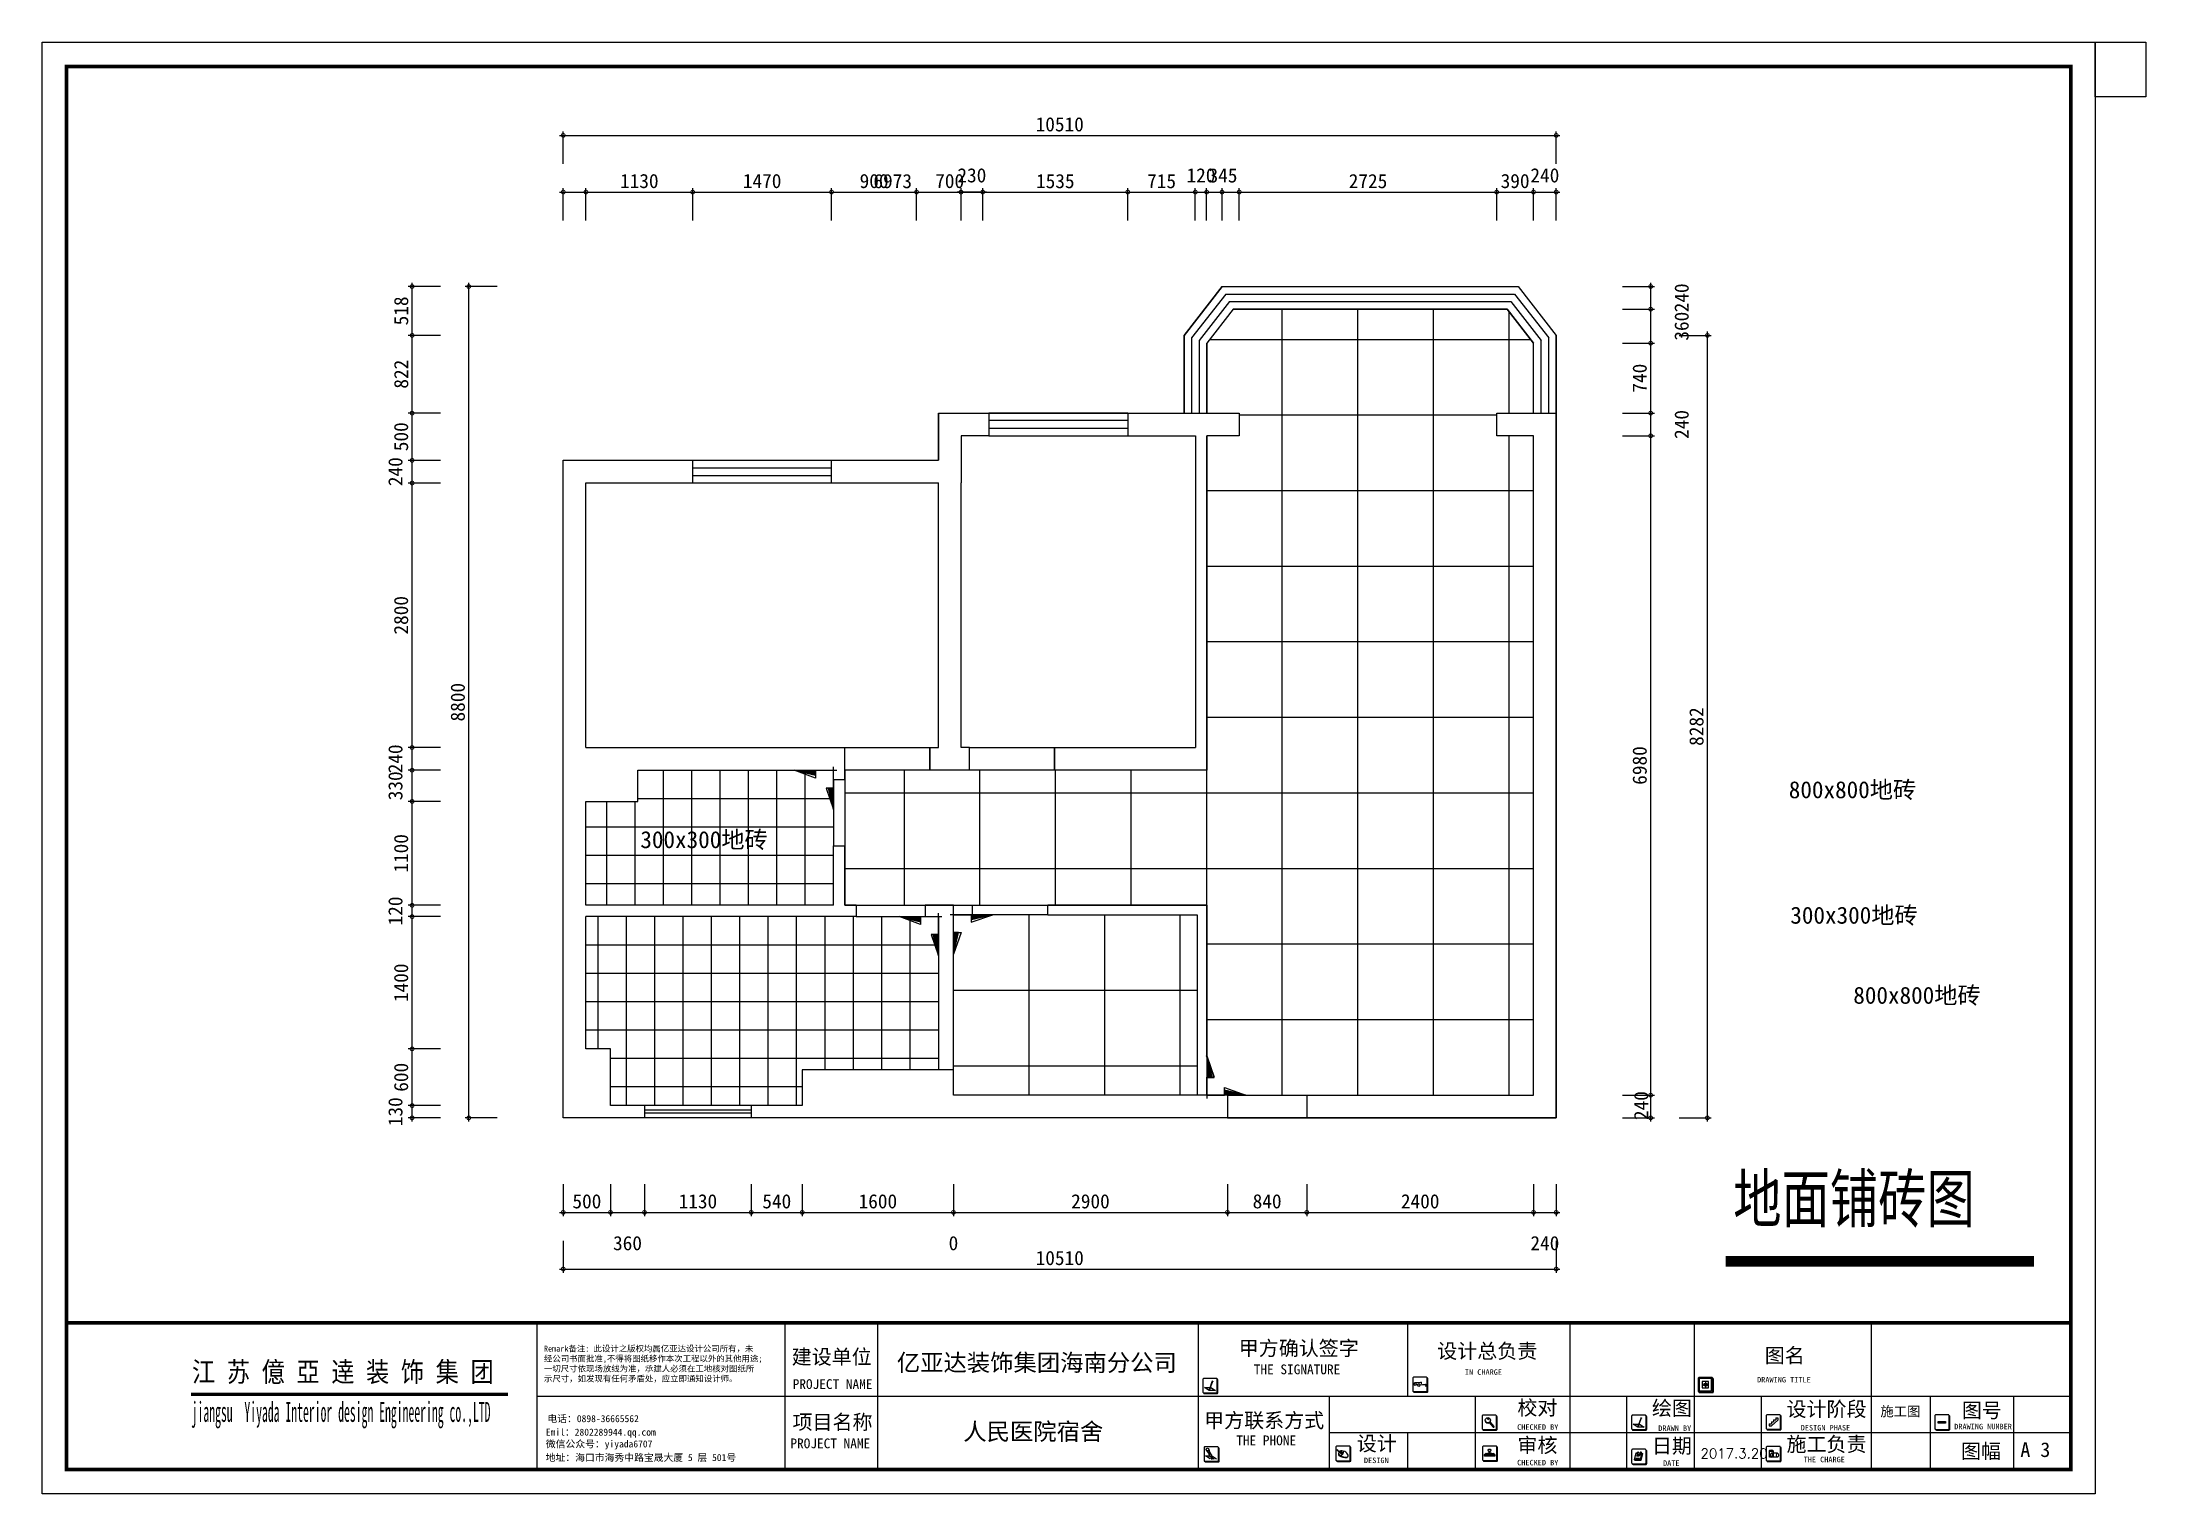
# Model space of a CAD drawing. Header units: millimetres. Extents: x 333665 to 510740, y -473522 to -395501.
# Drawn here: x 399934 to 422203, y -410869 to -395501 of the extents above; entities that cross this region are included whole.
import ezdxf

# ---------------------------------------------------------------- set-up
doc = ezdxf.new("R2010")
doc.units = ezdxf.units.MM
doc.header["$PDMODE"] = 35
doc.header["$PDSIZE"] = 20
for name, color, linetype in [('0-01图框模板说明', 2, 'Continuous'), ('0-02图框细线', 136, 'Continuous'), ('250', 250, 'Continuous'), ('FLOOR', 8, 'Continuous'), ('layer 1', 7, 'Continuous'), ('TK', 7, 'Continuous'), ('WALL', 7, 'Continuous'), ('填充', 8, 'Continuous'), ('细线', 250, 'Continuous')]:
    doc.layers.add(name, color=color, linetype=linetype)
doc.styles.add('-宋体', font='', dxfattribs={"width": 0.75})
doc.styles.add('H1', font='')
doc.styles.get("Standard").update_dxf_attribs({"font": 'txt', "bigfont": 'gbcbig.shx'})
doc.styles.add('STYLE1', font='')
doc.styles.add('标注文字', font='simhei.ttf')
doc.styles.add('黑体', font='simhei.ttf')
doc.styles.get('-宋体').set_extended_font_data('SimSun')
doc.styles.get('H1').set_extended_font_data('SimSun')
doc.styles.get('STYLE1').set_extended_font_data('SimSun')
doc.dimstyles.new('最新标注', dxfattribs={"dimtxt": 150, "dimasz": 80, "dimexe": 40, "dimexo": 40, "dimgap": 40, "dimtad": 1, "dimdec": 0, "dimtxsty": '标注文字', "dimblk": 'DOTSMALL', "dimcen": 2.5, "dimdle": 40, "dimclrd": 46, "dimclre": 46, "dimclrt": 40, "dimadec": 0, "dimazin": 0, "dimtfac": 1, "dimtdec": 0, "dimtmove": 2, "dimatfit": 3, "dimldrblk": 'DOT', "dimfxl": 300, "dimfxlon": 1, "dimarcsym": 0})

msp = doc.modelspace()

# ---------------------------------------------------------------- texts
at = {"layer": '0-02图框细线'}
for s, insert, char_height, attachment_point in [('{\\fSimHei|b0|i0|c134|p2;Remark备注: 此设计之版权均属亿亚达设计公司所有，未\\P经公司书面批准,不得将图纸移作本次工程以外的其他用途;\\P一切尺寸依现场放线为准，承建人必须在工地核对图纸所\\P示尺寸，如发现有任何矛盾处，应立即通知设计师。}', (405246.6, -409690.3), 63.607, 7), ('{\\fSimSun|b0|i0|c134|p2;甲方确认签字}', (412600.8, -409335.6), 155.232, 4), ('{\\fSimSun|b0|i0|c134|p2;设计总负责}', (414701.8, -409365.4), 155.232, 4), ('{\\fSimSun|b0|i0|c134|p2;建设单位}', (407868.8, -409427), 155.232, 4), ('{\\fSimSun|b0|i0|c134|p2;THE SIGNATURE}', (412760, -409551.8), 103.488, 4), ('{\\fSimSun|b0|i0|c134|p2;图名}', (418168.2, -409412.4), 155.232, 4), ('{\\fSimSun|b0|i0|c134|p2;PROJECT NAME}', (407879.2, -409707.7), 103.488, 4), ('{\\fSimSun|b0|i0|c134|p2;IN CHARGE}', (414994.6, -409580), 58.307, 4), ('{\\fSimSun|b0|i0|c134|p2;DRAWING TITLE}', (418087.4, -409660.8), 58.307, 4), ('{\\fSimSun|b0|i0|c134|p2;校对}', (415550, -409965.5), 155.232, 4), ('{\\fSimSun|b0|i0|c134|p2;绘图}', (416974.2, -409969.9), 155.232, 4), ('{\\fSimSun|b0|i0|c134|p2;设计阶段}', (418398.5, -409980.4), 155.232, 4), ('{\\fSimHei|b0|i0|c134|p2;施工图}', (419604.1, -410000.7), 103.488, 5), ('{\\fSimSun|b0|i0|c134|p2;图号}', (420254.3, -409993.2), 155.232, 4), ('{\\fSimSun|b0|i0|c134|p2;Emil：2802289944.qq.com}', (405266.4, -410226.1), 74.208, 4), ('{\\fSimSun|b0|i0|c134|p2;电话：0898-36665562  }', (405283, -410076.7), 74.208, 4), ('{\\fSimSun|b0|i0|c134|p2;项目名称}', (407877.4, -410117.4), 155.232, 4), ('{\\fSimSun|b0|i0|c134|p2;甲方联系方式}', (412234.6, -410100.5), 155.232, 4), ('{\\fSimSun|b0|i0|c134|p2;CHECKED BY}', (415547.6, -410161.8), 58.307, 4), ('{\\fSimSun|b0|i0|c134|p2;DRAWN BY}', (417041.3, -410173.9), 58.307, 4), ('{\\fSimSun|b0|i0|c134|p2;DESIGN PHASE}', (418549, -410169.3), 58.307, 4), ('{\\fSimSun|b0|i0|c134|p2;DRAWING NUMBER}', (420173.8, -410156.8), 58.307, 4), ('{\\fSimSun|b0|i0|c134|p2;微信公众号：yiyada6707}', (405266.4, -410351.1), 74.208, 4), ('{\\fSimSun|b0|i0|c134|p2;PROJECT NAME}', (407855.1, -410335), 103.488, 4), ('{\\fSimSun|b0|i0|c134|p2;THE PHONE}', (412574.3, -410303.2), 103.488, 4), ('{\\fSimSun|b0|i0|c134|p2;设计}', (413850, -410344.8), 155.232, 4), ('{\\fSimSun|b0|i0|c134|p2;审核}', (415550, -410362.4), 155.232, 4), ('{\\fSimSun|b0|i0|c134|p2;日期}', (416974.2, -410369.4), 155.232, 4), ('2017.3.20', (417488.5, -410441.3), 103.49, 4), ('{\\fSimSun|b0|i0|c134|p2;施工负责}', (418398.5, -410351.5), 155.232, 4), ('{\\fSimSun|b0|i0|c134|p2;图幅}', (420245.9, -410424.9), 155.232, 4), ('{\\fSimSun|b0|i0|c134|p2;A 3}', (420873.7, -410402.2), 155.232, 4), ('{\\fSimSun|b0|i0|c134|p2;地址：海口市海秀中路宝晟大厦 5 层 501号}', (405265.5, -410488.9), 74.208, 4), ('{\\fSimSun|b0|i0|c134|p2;DESIGN}', (413926, -410514.6), 58.307, 4), ('{\\fSimSun|b0|i0|c134|p2;CHECKED BY}', (415547.6, -410538.3), 58.307, 4), ('{\\fSimSun|b0|i0|c134|p2;DATE}', (417092, -410543.3), 58.307, 4), ('{\\fSimSun|b0|i0|c134|p2;THE CHARGE}', (418579.9, -410505.3), 58.307, 4)]:
    msp.add_mtext(s, dxfattribs=dict(at, insert=insert, char_height=char_height, attachment_point=attachment_point))
at = {"layer": '0-02图框细线', "char_height": 181.104, "attachment_point": 5, "style": '黑体'}
for s, insert in [('亿亚达装饰集团海南分公司', (410463.8, -409490.1)), ('{\\fSimSun|b0|i0|c134|p2;人民医院宿舍}', (410426, -410219.6))]:
    msp.add_mtext(s, dxfattribs=dict(at, insert=insert))
at = {"layer": 'layer 1', "color": 2, "lineweight": -3, "style": 'STYLE1'}
for s, p in [('800x800地砖', (418422.8, -403505.2)), ('300x300地砖', (406266.8, -404033.5)), ('300x300地砖', (418438.7, -404833.6)), ('800x800地砖', (419105.4, -405681))]:
    msp.add_text(s, height=180, dxfattribs=at).set_placement(p)
at = {"layer": 'TK', "color": 150, "style": 'H1'}
for s, width, p in [('江 苏 億 亞 逹 装 饰 集 团', 0.85, (401521.2, -409682.9)), ('jiangsu  Yiyada Interior design Engineering co.,LTD', 0.43, (401517.8, -410106.8))]:
    msp.add_text(s, height=212.024, dxfattribs=dict(at, width=width)).set_placement(p)
at = {"layer": 'WALL', "color": 2, "insert": (417834.2, -407492.9), "char_height": 800, "width": 7394.405, "attachment_point": 1, "style": '-宋体'}
msp.add_mtext('{\\H0.625x;\\C3;地面铺砖图}', dxfattribs=at)

# ---------------------------------------------------------------- blocks, each defined once
blk = doc.blocks.new('_DotSmall')
at = {"layer": 'FLOOR', "color": 0, "const_width": 0.5}
blk.add_lwpolyline([(-0.0625, 0, 1), (0.0625, 0, 1)], format="xyb", close=True, dxfattribs=at)
blk = doc.blocks.new('*D183')
at = {"color": 46, "lineweight": -2}
for p, q in [((405651, -397089), (406861, -397089)), ((405691, -397389), (405691, -397049)), ((406821, -397389), (406821, -397049))]:
    blk.add_line(p, q, dxfattribs=at)
at = {"layer": 'Defpoints', "color": 0, "lineweight": -3}
for p in [(406821, -397089), (405691, -400169), (406821, -400169)]:
    blk.add_point(p, dxfattribs=at)
at = {"color": 46, "lineweight": -2, "xscale": 80, "yscale": 80, "zscale": 80, "rotation": 180}
blk.add_blockref('_DotSmall', (405691, -397089), dxfattribs=at)
at = {"color": 46, "lineweight": -2, "xscale": 80, "yscale": 80, "zscale": 80}
blk.add_blockref('_DotSmall', (406821, -397089), dxfattribs=at)
at = {"color": 40, "lineweight": -3, "insert": (406256, -396973), "char_height": 150, "attachment_point": 5, "style": '标注文字'}
blk.add_mtext('1130', dxfattribs=at)
blk = doc.blocks.new('_Dot')
at = {"color": 0, "linetype": 'ByBlock', "lineweight": -2}
blk.add_line((-0.5, 0), (-1, 0), dxfattribs=at)
at = {"color": 0, "linetype": 'ByBlock', "const_width": 0.5}
blk.add_lwpolyline([(-0.25, 0, 1), (0.25, 0, 1)], format="xyb", close=True, dxfattribs=at)
blk = doc.blocks.new('*D184')
at = {"layer": 'Defpoints', "color": 0, "lineweight": -3, "ltscale": 400}
for p in [(408291, -397089), (408291, -399929), (406821, -400169)]:
    blk.add_point(p, dxfattribs=at)
at = {"layer": '细线', "color": 46, "lineweight": -2, "ltscale": 400}
for p, q in [((406781, -397089), (408331, -397089)), ((406821, -397389), (406821, -397049)), ((408291, -397389), (408291, -397049))]:
    blk.add_line(p, q, dxfattribs=at)
at = {"layer": '细线', "color": 46, "lineweight": -2, "ltscale": 400, "xscale": 80, "yscale": 80, "zscale": 80, "rotation": 180}
blk.add_blockref('_DotSmall', (406821, -397089), dxfattribs=at)
at = {"layer": '细线', "color": 46, "lineweight": -2, "ltscale": 400, "xscale": 80, "yscale": 80, "zscale": 80}
blk.add_blockref('_DotSmall', (408291, -397089), dxfattribs=at)
at = {"layer": '细线', "color": 40, "lineweight": -3, "ltscale": 400, "insert": (407556, -396973), "char_height": 150, "attachment_point": 5, "style": '标注文字'}
blk.add_mtext('1470', dxfattribs=at)
blk = doc.blocks.new('*D185')
at = {"color": 46, "lineweight": -2}
for p, q in [((408251, -397089), (409231, -397089)), ((408291, -397389), (408291, -397049)), ((409191, -397389), (409191, -397049))]:
    blk.add_line(p, q, dxfattribs=at)
at = {"layer": 'Defpoints', "color": 0, "lineweight": -3}
for p in [(409191, -397089), (408291, -399929), (409191, -400169)]:
    blk.add_point(p, dxfattribs=at)
at = {"color": 46, "lineweight": -2, "xscale": 80, "yscale": 80, "zscale": 80, "rotation": 180}
blk.add_blockref('_DotSmall', (408291, -397089), dxfattribs=at)
at = {"color": 46, "lineweight": -2, "xscale": 80, "yscale": 80, "zscale": 80}
blk.add_blockref('_DotSmall', (409191, -397089), dxfattribs=at)
at = {"color": 40, "lineweight": -3, "insert": (408741, -396973), "char_height": 150, "attachment_point": 5, "style": '标注文字'}
blk.add_mtext('900', dxfattribs=at)
blk = doc.blocks.new('*D186')
at = {"color": 46, "lineweight": -2}
for p, q in [((409151, -397089), (409931, -397089)), ((409191, -397389), (409191, -397049)), ((409891, -397389), (409891, -397049))]:
    blk.add_line(p, q, dxfattribs=at)
at = {"layer": 'Defpoints', "color": 0, "lineweight": -3}
for p in [(409891, -397089), (409191, -400169), (409891, -402069)]:
    blk.add_point(p, dxfattribs=at)
at = {"color": 46, "lineweight": -2, "xscale": 80, "yscale": 80, "zscale": 80, "rotation": 180}
blk.add_blockref('_DotSmall', (409191, -397089), dxfattribs=at)
at = {"color": 46, "lineweight": -2, "xscale": 80, "yscale": 80, "zscale": 80}
blk.add_blockref('_DotSmall', (409891, -397089), dxfattribs=at)
at = {"color": 40, "lineweight": -3, "insert": (409541, -396973), "char_height": 150, "attachment_point": 5, "style": '标注文字'}
blk.add_mtext('700', dxfattribs=at)
blk = doc.blocks.new('*D187')
at = {"color": 46, "lineweight": -2}
for p, q in [((409931, -397089), (409621, -397089)), ((409661, -397389), (409661, -397049)), ((409891, -397389), (409891, -397049))]:
    blk.add_line(p, q, dxfattribs=at)
at = {"layer": 'Defpoints', "color": 0, "lineweight": -3}
for p in [(409661, -397089), (409661, -402069), (409891, -402069)]:
    blk.add_point(p, dxfattribs=at)
at = {"color": 46, "lineweight": -2, "xscale": 80, "yscale": 80, "zscale": 80, "rotation": 180}
blk.add_blockref('_DotSmall', (409661, -397089), dxfattribs=at)
at = {"color": 46, "lineweight": -2, "xscale": 80, "yscale": 80, "zscale": 80}
blk.add_blockref('_DotSmall', (409891, -397089), dxfattribs=at)
at = {"color": 40, "lineweight": -3, "insert": (409776, -396913), "char_height": 150, "attachment_point": 5, "style": '标注文字'}
blk.add_mtext('230', dxfattribs=at)
blk = doc.blocks.new('*D188')
at = {"color": 46, "lineweight": -2}
for p, q in [((409621, -397089), (409931, -397089)), ((409661, -397389), (409661, -397049)), ((409891, -397389), (409891, -397049))]:
    blk.add_line(p, q, dxfattribs=at)
at = {"layer": 'Defpoints', "color": 0, "lineweight": -3}
for p in [(409891, -397089), (409891, -400169), (409661, -402069)]:
    blk.add_point(p, dxfattribs=at)
at = {"color": 46, "lineweight": -2, "xscale": 80, "yscale": 80, "zscale": 80, "rotation": 180}
blk.add_blockref('_DotSmall', (409661, -397089), dxfattribs=at)
at = {"color": 46, "lineweight": -2, "xscale": 80, "yscale": 80, "zscale": 80}
blk.add_blockref('_DotSmall', (409891, -397089), dxfattribs=at)
at = {"color": 40, "lineweight": -3, "insert": (409776, -396913), "char_height": 150, "attachment_point": 5, "style": '标注文字'}
blk.add_mtext('230', dxfattribs=at)
blk = doc.blocks.new('*D189')
at = {"color": 46, "lineweight": -2}
for p, q in [((409851, -397089), (411466, -397089)), ((409891, -397389), (409891, -397049)), ((411426, -397389), (411426, -397049))]:
    blk.add_line(p, q, dxfattribs=at)
at = {"layer": 'Defpoints', "color": 0, "lineweight": -3}
for p in [(411426, -397089), (411426, -399669), (409891, -400169)]:
    blk.add_point(p, dxfattribs=at)
at = {"color": 46, "lineweight": -2, "xscale": 80, "yscale": 80, "zscale": 80, "rotation": 180}
blk.add_blockref('_DotSmall', (409891, -397089), dxfattribs=at)
at = {"color": 46, "lineweight": -2, "xscale": 80, "yscale": 80, "zscale": 80}
blk.add_blockref('_DotSmall', (411426, -397089), dxfattribs=at)
at = {"color": 40, "lineweight": -3, "insert": (410659, -396974), "char_height": 150, "attachment_point": 5, "style": '标注文字'}
blk.add_mtext('1535', dxfattribs=at)
blk = doc.blocks.new('*D190')
at = {"color": 46, "lineweight": -2}
for p, q in [((411386, -397089), (412181, -397089)), ((411426, -397389), (411426, -397049)), ((412141, -397389), (412141, -397049))]:
    blk.add_line(p, q, dxfattribs=at)
at = {"layer": 'Defpoints', "color": 0, "lineweight": -3}
for p in [(412141, -397089), (411426, -399669), (412141, -399669)]:
    blk.add_point(p, dxfattribs=at)
at = {"color": 46, "lineweight": -2, "xscale": 80, "yscale": 80, "zscale": 80, "rotation": 180}
blk.add_blockref('_DotSmall', (411426, -397089), dxfattribs=at)
at = {"color": 46, "lineweight": -2, "xscale": 80, "yscale": 80, "zscale": 80}
blk.add_blockref('_DotSmall', (412141, -397089), dxfattribs=at)
at = {"color": 40, "lineweight": -3, "insert": (411784, -396974), "char_height": 150, "attachment_point": 5, "style": '标注文字'}
blk.add_mtext('715', dxfattribs=at)
blk = doc.blocks.new('*D191')
at = {"color": 46, "lineweight": -2}
for p, q in [((412101, -397089), (412301, -397089)), ((412141, -397389), (412141, -397049)), ((412261, -397389), (412261, -397049))]:
    blk.add_line(p, q, dxfattribs=at)
at = {"layer": 'Defpoints', "color": 0, "lineweight": -3}
for p in [(412261, -397089), (412141, -399669), (412261, -399669)]:
    blk.add_point(p, dxfattribs=at)
at = {"color": 46, "lineweight": -2, "xscale": 80, "yscale": 80, "zscale": 80, "rotation": 180}
blk.add_blockref('_DotSmall', (412141, -397089), dxfattribs=at)
at = {"color": 46, "lineweight": -2, "xscale": 80, "yscale": 80, "zscale": 80}
blk.add_blockref('_DotSmall', (412261, -397089), dxfattribs=at)
at = {"color": 40, "lineweight": -3, "insert": (412201, -396913), "char_height": 150, "attachment_point": 5, "style": '标注文字'}
blk.add_mtext('120', dxfattribs=at)
blk = doc.blocks.new('*D192')
at = {"color": 46, "lineweight": -2}
for p, q in [((412221, -397089), (412646, -397089)), ((412261, -397389), (412261, -397049)), ((412606, -397389), (412606, -397049))]:
    blk.add_line(p, q, dxfattribs=at)
at = {"layer": 'Defpoints', "color": 0, "lineweight": -3}
for p in [(412606, -397089), (412261, -399669), (412606, -399669)]:
    blk.add_point(p, dxfattribs=at)
at = {"color": 46, "lineweight": -2, "xscale": 80, "yscale": 80, "zscale": 80, "rotation": 180}
blk.add_blockref('_DotSmall', (412261, -397089), dxfattribs=at)
at = {"color": 46, "lineweight": -2, "xscale": 80, "yscale": 80, "zscale": 80}
blk.add_blockref('_DotSmall', (412606, -397089), dxfattribs=at)
at = {"color": 40, "lineweight": -3, "insert": (412434, -396914), "char_height": 150, "attachment_point": 5, "style": '标注文字'}
blk.add_mtext('345', dxfattribs=at)
blk = doc.blocks.new('*D182')
at = {"layer": 'Defpoints', "color": 0, "lineweight": -3, "ltscale": 400}
for p in [(415331, -397089), (412606, -399669), (415331, -399669)]:
    blk.add_point(p, dxfattribs=at)
at = {"layer": '细线', "color": 46, "lineweight": -2, "ltscale": 400}
for p, q in [((412566, -397089), (415371, -397089)), ((412606, -397389), (412606, -397049)), ((415331, -397389), (415331, -397049))]:
    blk.add_line(p, q, dxfattribs=at)
at = {"layer": '细线', "color": 46, "lineweight": -2, "ltscale": 400, "xscale": 80, "yscale": 80, "zscale": 80, "rotation": 180}
blk.add_blockref('_DotSmall', (412606, -397089), dxfattribs=at)
at = {"layer": '细线', "color": 46, "lineweight": -2, "ltscale": 400, "xscale": 80, "yscale": 80, "zscale": 80}
blk.add_blockref('_DotSmall', (415331, -397089), dxfattribs=at)
at = {"layer": '细线', "color": 40, "lineweight": -3, "ltscale": 400, "insert": (413969, -396974), "char_height": 150, "attachment_point": 5, "style": '标注文字'}
blk.add_mtext('2725', dxfattribs=at)
blk = doc.blocks.new('*D193')
at = {"layer": 'Defpoints', "color": 0, "lineweight": -3, "ltscale": 400}
for p in [(415721, -397089), (415331, -399669), (415721, -399669)]:
    blk.add_point(p, dxfattribs=at)
at = {"layer": '细线', "color": 46, "lineweight": -2, "ltscale": 400}
for p, q in [((415291, -397089), (415761, -397089)), ((415331, -397389), (415331, -397049)), ((415721, -397389), (415721, -397049))]:
    blk.add_line(p, q, dxfattribs=at)
at = {"layer": '细线', "color": 46, "lineweight": -2, "ltscale": 400, "xscale": 80, "yscale": 80, "zscale": 80, "rotation": 180}
blk.add_blockref('_DotSmall', (415331, -397089), dxfattribs=at)
at = {"layer": '细线', "color": 46, "lineweight": -2, "ltscale": 400, "xscale": 80, "yscale": 80, "zscale": 80}
blk.add_blockref('_DotSmall', (415721, -397089), dxfattribs=at)
at = {"layer": '细线', "color": 40, "lineweight": -3, "ltscale": 400, "insert": (415526, -396973), "char_height": 150, "attachment_point": 5, "style": '标注文字'}
blk.add_mtext('390', dxfattribs=at)
blk = doc.blocks.new('*D194')
at = {"layer": 'Defpoints', "color": 0, "lineweight": -3, "ltscale": 400}
for p in [(415961, -397089), (415961, -399429), (415721, -399669)]:
    blk.add_point(p, dxfattribs=at)
at = {"layer": '细线', "color": 46, "lineweight": -2, "ltscale": 400}
for p, q in [((415681, -397089), (416001, -397089)), ((415721, -397389), (415721, -397049)), ((415961, -397389), (415961, -397049))]:
    blk.add_line(p, q, dxfattribs=at)
at = {"layer": '细线', "color": 46, "lineweight": -2, "ltscale": 400, "xscale": 80, "yscale": 80, "zscale": 80, "rotation": 180}
blk.add_blockref('_DotSmall', (415721, -397089), dxfattribs=at)
at = {"layer": '细线', "color": 46, "lineweight": -2, "ltscale": 400, "xscale": 80, "yscale": 80, "zscale": 80}
blk.add_blockref('_DotSmall', (415961, -397089), dxfattribs=at)
at = {"layer": '细线', "color": 40, "lineweight": -3, "ltscale": 400, "insert": (415841, -396913), "char_height": 150, "attachment_point": 5, "style": '标注文字'}
blk.add_mtext('240', dxfattribs=at)
blk = doc.blocks.new('*D195')
at = {"color": 46, "lineweight": -2}
for p, q in [((405411, -396489), (416001, -396489)), ((405451, -396789), (405451, -396449)), ((415961, -396789), (415961, -396449))]:
    blk.add_line(p, q, dxfattribs=at)
at = {"layer": 'Defpoints', "color": 0, "lineweight": -3}
for p in [(415961, -396489), (415961, -399429), (405451, -399929)]:
    blk.add_point(p, dxfattribs=at)
at = {"color": 46, "lineweight": -2, "xscale": 80, "yscale": 80, "zscale": 80, "rotation": 180}
blk.add_blockref('_DotSmall', (405451, -396489), dxfattribs=at)
at = {"color": 46, "lineweight": -2, "xscale": 80, "yscale": 80, "zscale": 80}
blk.add_blockref('_DotSmall', (415961, -396489), dxfattribs=at)
at = {"color": 40, "lineweight": -3, "insert": (410706, -396373), "char_height": 150, "attachment_point": 5, "style": '标注文字'}
blk.add_mtext('10510', dxfattribs=at)
blk = doc.blocks.new('*D196')
at = {"layer": 'Defpoints', "color": 0, "lineweight": -3, "ltscale": 400}
for p in [(403851, -406759), (406311, -406759), (406311, -406889)]:
    blk.add_point(p, dxfattribs=at)
at = {"layer": '细线', "color": 46, "lineweight": -2, "ltscale": 400}
for p, q in [((404151, -406759), (403811, -406759)), ((403851, -406929), (403851, -406719)), ((404151, -406889), (403811, -406889))]:
    blk.add_line(p, q, dxfattribs=at)
at = {"layer": '细线', "color": 46, "lineweight": -2, "ltscale": 400, "xscale": 80, "yscale": 80, "zscale": 80}
for p, rotation in [((403851, -406759), 90), ((403851, -406889), 270)]:
    blk.add_blockref('_DotSmall', p, dxfattribs=dict(at, rotation=rotation))
at = {"layer": '细线', "color": 40, "lineweight": -3, "ltscale": 400, "insert": (403675, -406824), "char_height": 150, "attachment_point": 5, "rotation": 90, "style": '标注文字'}
blk.add_mtext('130', dxfattribs=at)
blk = doc.blocks.new('*D197')
at = {"color": 46, "lineweight": -2}
for p, q in [((404151, -406159), (403811, -406159)), ((403851, -406799), (403851, -406119)), ((404151, -406759), (403811, -406759))]:
    blk.add_line(p, q, dxfattribs=at)
at = {"layer": 'Defpoints', "color": 0, "lineweight": -3}
for p in [(403851, -406159), (405951, -406159), (406311, -406759)]:
    blk.add_point(p, dxfattribs=at)
at = {"color": 46, "lineweight": -2, "xscale": 80, "yscale": 80, "zscale": 80}
for p, rotation in [((403851, -406159), 90), ((403851, -406759), 270)]:
    blk.add_blockref('_DotSmall', p, dxfattribs=dict(at, rotation=rotation))
at = {"color": 40, "lineweight": -3, "insert": (403735, -406459), "char_height": 150, "attachment_point": 5, "rotation": 90, "style": '标注文字'}
blk.add_mtext('600', dxfattribs=at)
blk = doc.blocks.new('*D198')
at = {"color": 46, "lineweight": -2}
for p, q in [((404151, -404759), (403811, -404759)), ((403851, -406199), (403851, -404719)), ((404151, -406159), (403811, -406159))]:
    blk.add_line(p, q, dxfattribs=at)
at = {"layer": 'Defpoints', "color": 0, "lineweight": -3}
for p in [(403851, -404759), (405691, -404759), (405951, -406159)]:
    blk.add_point(p, dxfattribs=at)
at = {"color": 46, "lineweight": -2, "xscale": 80, "yscale": 80, "zscale": 80}
for p, rotation in [((403851, -404759), 90), ((403851, -406159), 270)]:
    blk.add_blockref('_DotSmall', p, dxfattribs=dict(at, rotation=rotation))
at = {"color": 40, "lineweight": -3, "insert": (403735, -405459), "char_height": 150, "attachment_point": 5, "rotation": 90, "style": '标注文字'}
blk.add_mtext('1400', dxfattribs=at)
blk = doc.blocks.new('*D199')
at = {"color": 46, "lineweight": -2}
for p, q in [((403851, -404799), (403851, -404599)), ((404151, -404639), (403811, -404639)), ((404151, -404759), (403811, -404759))]:
    blk.add_line(p, q, dxfattribs=at)
at = {"layer": 'Defpoints', "color": 0, "lineweight": -3}
for p in [(403851, -404639), (405691, -404639), (405691, -404759)]:
    blk.add_point(p, dxfattribs=at)
at = {"color": 46, "lineweight": -2, "xscale": 80, "yscale": 80, "zscale": 80}
for p, rotation in [((403851, -404639), 90), ((403851, -404759), 270)]:
    blk.add_blockref('_DotSmall', p, dxfattribs=dict(at, rotation=rotation))
at = {"color": 40, "lineweight": -3, "insert": (403675, -404699), "char_height": 150, "attachment_point": 5, "rotation": 90, "style": '标注文字'}
blk.add_mtext('120', dxfattribs=at)
blk = doc.blocks.new('*D200')
at = {"color": 46, "lineweight": -2}
for p, q in [((403851, -404679), (403851, -403499)), ((404151, -403539), (403811, -403539)), ((404151, -404639), (403811, -404639))]:
    blk.add_line(p, q, dxfattribs=at)
at = {"layer": 'Defpoints', "color": 0, "lineweight": -3}
for p in [(403851, -403539), (405691, -403539), (405691, -404639)]:
    blk.add_point(p, dxfattribs=at)
at = {"color": 46, "lineweight": -2, "xscale": 80, "yscale": 80, "zscale": 80}
for p, rotation in [((403851, -403539), 90), ((403851, -404639), 270)]:
    blk.add_blockref('_DotSmall', p, dxfattribs=dict(at, rotation=rotation))
at = {"color": 40, "lineweight": -3, "insert": (403735, -404089), "char_height": 150, "attachment_point": 5, "rotation": 90, "style": '标注文字'}
blk.add_mtext('1100', dxfattribs=at)
blk = doc.blocks.new('*D201')
at = {"color": 46, "lineweight": -2}
for p, q in [((404151, -403209), (403811, -403209)), ((403851, -403579), (403851, -403169)), ((404151, -403539), (403811, -403539))]:
    blk.add_line(p, q, dxfattribs=at)
at = {"layer": 'Defpoints', "color": 0, "lineweight": -3}
for p in [(403851, -403209), (406241, -403209), (405691, -403539)]:
    blk.add_point(p, dxfattribs=at)
at = {"color": 46, "lineweight": -2, "xscale": 80, "yscale": 80, "zscale": 80}
for p, rotation in [((403851, -403209), 90), ((403851, -403539), 270)]:
    blk.add_blockref('_DotSmall', p, dxfattribs=dict(at, rotation=rotation))
at = {"color": 40, "lineweight": -3, "insert": (403675, -403374), "char_height": 150, "attachment_point": 5, "rotation": 90, "style": '标注文字'}
blk.add_mtext('330', dxfattribs=at)
blk = doc.blocks.new('*D202')
at = {"color": 46, "lineweight": -2}
for p, q in [((404151, -402969), (403811, -402969)), ((403851, -403249), (403851, -402929)), ((404151, -403209), (403811, -403209))]:
    blk.add_line(p, q, dxfattribs=at)
at = {"layer": 'Defpoints', "color": 0, "lineweight": -3}
for p in [(403851, -402969), (405691, -402969), (406241, -403209)]:
    blk.add_point(p, dxfattribs=at)
at = {"color": 46, "lineweight": -2, "xscale": 80, "yscale": 80, "zscale": 80}
for p, rotation in [((403851, -402969), 90), ((403851, -403209), 270)]:
    blk.add_blockref('_DotSmall', p, dxfattribs=dict(at, rotation=rotation))
at = {"color": 40, "lineweight": -3, "insert": (403675, -403089), "char_height": 150, "attachment_point": 5, "rotation": 90, "style": '标注文字'}
blk.add_mtext('240', dxfattribs=at)
blk = doc.blocks.new('*D203')
at = {"color": 46, "lineweight": -2}
for p, q in [((403851, -403009), (403851, -400129)), ((404151, -400169), (403811, -400169)), ((404151, -402969), (403811, -402969))]:
    blk.add_line(p, q, dxfattribs=at)
at = {"layer": 'Defpoints', "color": 0, "lineweight": -3}
for p in [(403851, -400169), (405691, -400169), (405691, -402969)]:
    blk.add_point(p, dxfattribs=at)
at = {"color": 46, "lineweight": -2, "xscale": 80, "yscale": 80, "zscale": 80}
for p, rotation in [((403851, -400169), 90), ((403851, -402969), 270)]:
    blk.add_blockref('_DotSmall', p, dxfattribs=dict(at, rotation=rotation))
at = {"color": 40, "lineweight": -3, "insert": (403735, -401569), "char_height": 150, "attachment_point": 5, "rotation": 90, "style": '标注文字'}
blk.add_mtext('2800', dxfattribs=at)
blk = doc.blocks.new('*D204')
at = {"color": 46, "lineweight": -2}
for p, q in [((404151, -399929), (403811, -399929)), ((403851, -400209), (403851, -399889)), ((404151, -400169), (403811, -400169))]:
    blk.add_line(p, q, dxfattribs=at)
at = {"layer": 'Defpoints', "color": 0, "lineweight": -3}
for p in [(403851, -399929), (405451, -399929), (405691, -400169)]:
    blk.add_point(p, dxfattribs=at)
at = {"color": 46, "lineweight": -2, "xscale": 80, "yscale": 80, "zscale": 80}
for p, rotation in [((403851, -399929), 90), ((403851, -400169), 270)]:
    blk.add_blockref('_DotSmall', p, dxfattribs=dict(at, rotation=rotation))
at = {"color": 40, "lineweight": -3, "insert": (403675, -400049), "char_height": 150, "attachment_point": 5, "rotation": 90, "style": '标注文字'}
blk.add_mtext('240', dxfattribs=at)
blk = doc.blocks.new('*D205')
at = {"color": 46, "lineweight": -2}
for p, q in [((404151, -399429), (403811, -399429)), ((403851, -399969), (403851, -399389)), ((404151, -399929), (403811, -399929))]:
    blk.add_line(p, q, dxfattribs=at)
at = {"layer": 'Defpoints', "color": 0, "lineweight": -3}
for p in [(403851, -399429), (409421, -399429), (405451, -399929)]:
    blk.add_point(p, dxfattribs=at)
at = {"color": 46, "lineweight": -2, "xscale": 80, "yscale": 80, "zscale": 80}
for p, rotation in [((403851, -399429), 90), ((403851, -399929), 270)]:
    blk.add_blockref('_DotSmall', p, dxfattribs=dict(at, rotation=rotation))
at = {"color": 40, "lineweight": -3, "insert": (403735, -399679), "char_height": 150, "attachment_point": 5, "rotation": 90, "style": '标注文字'}
blk.add_mtext('500', dxfattribs=at)
blk = doc.blocks.new('*D206')
at = {"color": 46, "lineweight": -2}
for p, q in [((403851, -399469), (403851, -398566)), ((404151, -398606), (403811, -398606)), ((404151, -399429), (403811, -399429))]:
    blk.add_line(p, q, dxfattribs=at)
at = {"layer": 'Defpoints', "color": 0, "lineweight": -3}
for p in [(403851, -398606), (412021, -398606), (409421, -399429)]:
    blk.add_point(p, dxfattribs=at)
at = {"color": 46, "lineweight": -2, "xscale": 80, "yscale": 80, "zscale": 80}
for p, rotation in [((403851, -398606), 90), ((403851, -399429), 270)]:
    blk.add_blockref('_DotSmall', p, dxfattribs=dict(at, rotation=rotation))
at = {"color": 40, "lineweight": -3, "insert": (403736, -399017), "char_height": 150, "attachment_point": 5, "rotation": 90, "style": '标注文字'}
blk.add_mtext('822', dxfattribs=at)
blk = doc.blocks.new('*D207')
at = {"layer": 'Defpoints', "color": 0, "lineweight": -3, "ltscale": 400}
for p in [(403851, -398089), (412424, -398089), (412021, -398606)]:
    blk.add_point(p, dxfattribs=at)
at = {"layer": '细线', "color": 46, "lineweight": -2, "ltscale": 400}
for p, q in [((404151, -398089), (403811, -398089)), ((403851, -398646), (403851, -398049)), ((404151, -398606), (403811, -398606))]:
    blk.add_line(p, q, dxfattribs=at)
at = {"layer": '细线', "color": 46, "lineweight": -2, "ltscale": 400, "xscale": 80, "yscale": 80, "zscale": 80}
for p, rotation in [((403851, -398089), 90), ((403851, -398606), 270)]:
    blk.add_blockref('_DotSmall', p, dxfattribs=dict(at, rotation=rotation))
at = {"layer": '细线', "color": 40, "lineweight": -3, "ltscale": 400, "insert": (403736, -398347), "char_height": 150, "attachment_point": 5, "rotation": 90, "style": '标注文字'}
blk.add_mtext('518', dxfattribs=at)
blk = doc.blocks.new('*D208')
at = {"layer": 'Defpoints', "color": 0, "lineweight": -3, "ltscale": 400}
for p in [(412424, -397089), (412424, -398089), (405451, -406889)]:
    blk.add_point(p, dxfattribs=at)
at = {"layer": '细线', "color": 46, "lineweight": -2, "ltscale": 400}
for p, q in [((405411, -397089), (412464, -397089)), ((405451, -397389), (405451, -397049)), ((412424, -397389), (412424, -397049))]:
    blk.add_line(p, q, dxfattribs=at)
at = {"layer": '细线', "color": 46, "lineweight": -2, "ltscale": 400, "xscale": 80, "yscale": 80, "zscale": 80, "rotation": 180}
blk.add_blockref('_DotSmall', (405451, -397089), dxfattribs=at)
at = {"layer": '细线', "color": 46, "lineweight": -2, "ltscale": 400, "xscale": 80, "yscale": 80, "zscale": 80}
blk.add_blockref('_DotSmall', (412424, -397089), dxfattribs=at)
at = {"layer": '细线', "color": 40, "lineweight": -3, "ltscale": 400, "insert": (408938, -396974), "char_height": 150, "attachment_point": 5, "style": '标注文字'}
blk.add_mtext('6973', dxfattribs=at)
blk = doc.blocks.new('*D209')
at = {"layer": 'Defpoints', "color": 0, "lineweight": -3, "ltscale": 400}
for p in [(404451, -398089), (412424, -398089), (405451, -406889)]:
    blk.add_point(p, dxfattribs=at)
at = {"layer": '细线', "color": 46, "lineweight": -2, "ltscale": 400}
for p, q in [((404751, -398089), (404411, -398089)), ((404451, -406929), (404451, -398049)), ((404751, -406889), (404411, -406889))]:
    blk.add_line(p, q, dxfattribs=at)
at = {"layer": '细线', "color": 46, "lineweight": -2, "ltscale": 400, "xscale": 80, "yscale": 80, "zscale": 80}
for p, rotation in [((404451, -398089), 90), ((404451, -406889), 270)]:
    blk.add_blockref('_DotSmall', p, dxfattribs=dict(at, rotation=rotation))
at = {"layer": '细线', "color": 40, "lineweight": -3, "ltscale": 400, "insert": (404335, -402489), "char_height": 150, "attachment_point": 5, "rotation": 90, "style": '标注文字'}
blk.add_mtext('8800', dxfattribs=at)
blk = doc.blocks.new('*D210')
at = {"color": 46, "lineweight": -2}
for p, q in [((405451, -407589), (405451, -407929)), ((405951, -407589), (405951, -407929)), ((405411, -407889), (405991, -407889))]:
    blk.add_line(p, q, dxfattribs=at)
at = {"layer": 'Defpoints', "color": 0, "lineweight": -3}
for p in [(405951, -406759), (405451, -406889), (405951, -407889)]:
    blk.add_point(p, dxfattribs=at)
at = {"color": 46, "lineweight": -2, "xscale": 80, "yscale": 80, "zscale": 80, "rotation": 180}
blk.add_blockref('_DotSmall', (405451, -407889), dxfattribs=at)
at = {"color": 46, "lineweight": -2, "xscale": 80, "yscale": 80, "zscale": 80}
blk.add_blockref('_DotSmall', (405951, -407889), dxfattribs=at)
at = {"color": 40, "lineweight": -3, "insert": (405701, -407773), "char_height": 150, "attachment_point": 5, "style": '标注文字'}
blk.add_mtext('500', dxfattribs=at)
blk = doc.blocks.new('*D211')
at = {"color": 46, "lineweight": -2}
for p, q in [((405951, -407589), (405951, -407929)), ((406311, -407589), (406311, -407929)), ((405911, -407889), (406351, -407889))]:
    blk.add_line(p, q, dxfattribs=at)
at = {"layer": 'Defpoints', "color": 0, "lineweight": -3}
for p in [(405951, -406759), (406311, -406759), (406311, -407889)]:
    blk.add_point(p, dxfattribs=at)
at = {"color": 46, "lineweight": -2, "xscale": 80, "yscale": 80, "zscale": 80, "rotation": 180}
blk.add_blockref('_DotSmall', (405951, -407889), dxfattribs=at)
at = {"color": 46, "lineweight": -2, "xscale": 80, "yscale": 80, "zscale": 80}
blk.add_blockref('_DotSmall', (406311, -407889), dxfattribs=at)
at = {"color": 40, "lineweight": -3, "insert": (406131, -408216), "char_height": 150, "attachment_point": 5, "style": '标注文字'}
blk.add_mtext('360', dxfattribs=at)
blk = doc.blocks.new('*D212')
at = {"layer": 'Defpoints', "color": 0, "lineweight": -3, "ltscale": 400}
for p in [(406311, -406759), (407441, -406759), (407441, -407889)]:
    blk.add_point(p, dxfattribs=at)
at = {"layer": '细线', "color": 46, "lineweight": -2, "ltscale": 400}
for p, q in [((406311, -407589), (406311, -407929)), ((407441, -407589), (407441, -407929)), ((406271, -407889), (407481, -407889))]:
    blk.add_line(p, q, dxfattribs=at)
at = {"layer": '细线', "color": 46, "lineweight": -2, "ltscale": 400, "xscale": 80, "yscale": 80, "zscale": 80, "rotation": 180}
blk.add_blockref('_DotSmall', (406311, -407889), dxfattribs=at)
at = {"layer": '细线', "color": 46, "lineweight": -2, "ltscale": 400, "xscale": 80, "yscale": 80, "zscale": 80}
blk.add_blockref('_DotSmall', (407441, -407889), dxfattribs=at)
at = {"layer": '细线', "color": 40, "lineweight": -3, "ltscale": 400, "insert": (406876, -407773), "char_height": 150, "attachment_point": 5, "style": '标注文字'}
blk.add_mtext('1130', dxfattribs=at)
blk = doc.blocks.new('*D213')
at = {"color": 46, "lineweight": -2}
for p, q in [((407441, -407589), (407441, -407929)), ((407981, -407589), (407981, -407929)), ((407401, -407889), (408021, -407889))]:
    blk.add_line(p, q, dxfattribs=at)
at = {"layer": 'Defpoints', "color": 0, "lineweight": -3}
for p in [(407441, -406759), (407981, -406759), (407981, -407889)]:
    blk.add_point(p, dxfattribs=at)
at = {"color": 46, "lineweight": -2, "xscale": 80, "yscale": 80, "zscale": 80, "rotation": 180}
blk.add_blockref('_DotSmall', (407441, -407889), dxfattribs=at)
at = {"color": 46, "lineweight": -2, "xscale": 80, "yscale": 80, "zscale": 80}
blk.add_blockref('_DotSmall', (407981, -407889), dxfattribs=at)
at = {"color": 40, "lineweight": -3, "insert": (407711, -407773), "char_height": 150, "attachment_point": 5, "style": '标注文字'}
blk.add_mtext('540', dxfattribs=at)
blk = doc.blocks.new('*D214')
at = {"color": 46, "lineweight": -2}
for p, q in [((407981, -407589), (407981, -407929)), ((409581, -407589), (409581, -407929)), ((407941, -407889), (409621, -407889))]:
    blk.add_line(p, q, dxfattribs=at)
at = {"layer": 'Defpoints', "color": 0, "lineweight": -3}
for p in [(409581, -406379), (407981, -406759), (409581, -407889)]:
    blk.add_point(p, dxfattribs=at)
at = {"color": 46, "lineweight": -2, "xscale": 80, "yscale": 80, "zscale": 80, "rotation": 180}
blk.add_blockref('_DotSmall', (407981, -407889), dxfattribs=at)
at = {"color": 46, "lineweight": -2, "xscale": 80, "yscale": 80, "zscale": 80}
blk.add_blockref('_DotSmall', (409581, -407889), dxfattribs=at)
at = {"color": 40, "lineweight": -3, "insert": (408781, -407773), "char_height": 150, "attachment_point": 5, "style": '标注文字'}
blk.add_mtext('1600', dxfattribs=at)
blk = doc.blocks.new('*D215')
at = {"color": 46, "lineweight": -2}
blk.add_line((409581, -407589), (409581, -407929), dxfattribs=at)
blk.add_line((409581, -407589), (409581, -407929), dxfattribs=at)
at = {"layer": 'Defpoints', "color": 0, "lineweight": -3}
for p in [(409581, -406379), (409581, -406649), (409581, -407889)]:
    blk.add_point(p, dxfattribs=at)
at = {"color": 40, "lineweight": -3, "insert": (409581, -408216), "char_height": 150, "attachment_point": 5, "style": '标注文字'}
blk.add_mtext('0', dxfattribs=at)
blk = doc.blocks.new('*D216')
at = {"color": 46, "lineweight": -2}
for p, q in [((409581, -407589), (409581, -407929)), ((412481, -407589), (412481, -407929)), ((409541, -407889), (412521, -407889))]:
    blk.add_line(p, q, dxfattribs=at)
at = {"layer": 'Defpoints', "color": 0, "lineweight": -3}
for p in [(409581, -406649), (412481, -406649), (412481, -407889)]:
    blk.add_point(p, dxfattribs=at)
at = {"color": 46, "lineweight": -2, "xscale": 80, "yscale": 80, "zscale": 80, "rotation": 180}
blk.add_blockref('_DotSmall', (409581, -407889), dxfattribs=at)
at = {"color": 46, "lineweight": -2, "xscale": 80, "yscale": 80, "zscale": 80}
blk.add_blockref('_DotSmall', (412481, -407889), dxfattribs=at)
at = {"color": 40, "lineweight": -3, "insert": (411031, -407773), "char_height": 150, "attachment_point": 5, "style": '标注文字'}
blk.add_mtext('2900', dxfattribs=at)
blk = doc.blocks.new('*D217')
at = {"color": 46, "lineweight": -2}
for p, q in [((412481, -407589), (412481, -407929)), ((413321, -407589), (413321, -407929)), ((412441, -407889), (413361, -407889))]:
    blk.add_line(p, q, dxfattribs=at)
at = {"layer": 'Defpoints', "color": 0, "lineweight": -3}
for p in [(412481, -406649), (413321, -406649), (413321, -407889)]:
    blk.add_point(p, dxfattribs=at)
at = {"color": 46, "lineweight": -2, "xscale": 80, "yscale": 80, "zscale": 80, "rotation": 180}
blk.add_blockref('_DotSmall', (412481, -407889), dxfattribs=at)
at = {"color": 46, "lineweight": -2, "xscale": 80, "yscale": 80, "zscale": 80}
blk.add_blockref('_DotSmall', (413321, -407889), dxfattribs=at)
at = {"color": 40, "lineweight": -3, "insert": (412901, -407773), "char_height": 150, "attachment_point": 5, "style": '标注文字'}
blk.add_mtext('840', dxfattribs=at)
blk = doc.blocks.new('*D218')
at = {"color": 46, "lineweight": -2}
for p, q in [((413321, -407589), (413321, -407929)), ((415721, -407589), (415721, -407929)), ((413281, -407889), (415761, -407889))]:
    blk.add_line(p, q, dxfattribs=at)
at = {"layer": 'Defpoints', "color": 0, "lineweight": -3}
for p in [(413321, -406649), (415721, -406649), (415721, -407889)]:
    blk.add_point(p, dxfattribs=at)
at = {"color": 46, "lineweight": -2, "xscale": 80, "yscale": 80, "zscale": 80, "rotation": 180}
blk.add_blockref('_DotSmall', (413321, -407889), dxfattribs=at)
at = {"color": 46, "lineweight": -2, "xscale": 80, "yscale": 80, "zscale": 80}
blk.add_blockref('_DotSmall', (415721, -407889), dxfattribs=at)
at = {"color": 40, "lineweight": -3, "insert": (414521, -407773), "char_height": 150, "attachment_point": 5, "style": '标注文字'}
blk.add_mtext('2400', dxfattribs=at)
blk = doc.blocks.new('*D219')
at = {"layer": 'Defpoints', "color": 0, "lineweight": -3, "ltscale": 400}
for p in [(415721, -406649), (415961, -406889), (415961, -407889)]:
    blk.add_point(p, dxfattribs=at)
at = {"layer": '细线', "color": 46, "lineweight": -2, "ltscale": 400}
for p, q in [((415721, -407589), (415721, -407929)), ((415961, -407589), (415961, -407929)), ((415681, -407889), (416001, -407889))]:
    blk.add_line(p, q, dxfattribs=at)
at = {"layer": '细线', "color": 46, "lineweight": -2, "ltscale": 400, "xscale": 80, "yscale": 80, "zscale": 80, "rotation": 180}
blk.add_blockref('_DotSmall', (415721, -407889), dxfattribs=at)
at = {"layer": '细线', "color": 46, "lineweight": -2, "ltscale": 400, "xscale": 80, "yscale": 80, "zscale": 80}
blk.add_blockref('_DotSmall', (415961, -407889), dxfattribs=at)
at = {"layer": '细线', "color": 40, "lineweight": -3, "ltscale": 400, "insert": (415841, -408216), "char_height": 150, "attachment_point": 5, "style": '标注文字'}
blk.add_mtext('240', dxfattribs=at)
blk = doc.blocks.new('*D220')
at = {"layer": 'Defpoints', "color": 0, "lineweight": -3, "ltscale": 400}
for p in [(405451, -406889), (415961, -406889), (415961, -408489)]:
    blk.add_point(p, dxfattribs=at)
at = {"layer": '细线', "color": 46, "lineweight": -2, "ltscale": 400}
for p, q in [((405451, -408189), (405451, -408529)), ((415961, -408189), (415961, -408529)), ((405411, -408489), (416001, -408489))]:
    blk.add_line(p, q, dxfattribs=at)
at = {"layer": '细线', "color": 46, "lineweight": -2, "ltscale": 400, "xscale": 80, "yscale": 80, "zscale": 80, "rotation": 180}
blk.add_blockref('_DotSmall', (405451, -408489), dxfattribs=at)
at = {"layer": '细线', "color": 46, "lineweight": -2, "ltscale": 400, "xscale": 80, "yscale": 80, "zscale": 80}
blk.add_blockref('_DotSmall', (415961, -408489), dxfattribs=at)
at = {"layer": '细线', "color": 40, "lineweight": -3, "ltscale": 400, "insert": (410706, -408373), "char_height": 150, "attachment_point": 5, "style": '标注文字'}
blk.add_mtext('10510', dxfattribs=at)
blk = doc.blocks.new('*D221')
at = {"layer": 'Defpoints', "color": 0, "lineweight": -3, "ltscale": 400}
for p in [(415721, -406649), (416961, -406649), (415961, -406889)]:
    blk.add_point(p, dxfattribs=at)
at = {"layer": '细线', "color": 46, "lineweight": -2, "ltscale": 400}
for p, q in [((416961, -406929), (416961, -406609)), ((416661, -406649), (417001, -406649)), ((416661, -406889), (417001, -406889))]:
    blk.add_line(p, q, dxfattribs=at)
at = {"layer": '细线', "color": 46, "lineweight": -2, "ltscale": 400, "xscale": 80, "yscale": 80, "zscale": 80}
for p, rotation in [((416961, -406649), 90), ((416961, -406889), 270)]:
    blk.add_blockref('_DotSmall', p, dxfattribs=dict(at, rotation=rotation))
at = {"layer": '细线', "color": 40, "lineweight": -3, "ltscale": 400, "insert": (416861, -406759), "char_height": 150, "attachment_point": 5, "rotation": 90, "style": '标注文字'}
blk.add_mtext('240', dxfattribs=at)
blk = doc.blocks.new('*D222')
at = {"layer": 'Defpoints', "color": 0, "lineweight": -3, "ltscale": 400}
for p in [(415721, -399669), (416961, -399669), (415721, -406649)]:
    blk.add_point(p, dxfattribs=at)
at = {"layer": '细线', "color": 46, "lineweight": -2, "ltscale": 400}
for p, q in [((416661, -399669), (417001, -399669)), ((416961, -406689), (416961, -399629)), ((416661, -406649), (417001, -406649))]:
    blk.add_line(p, q, dxfattribs=at)
at = {"layer": '细线', "color": 46, "lineweight": -2, "ltscale": 400, "xscale": 80, "yscale": 80, "zscale": 80}
for p, rotation in [((416961, -399669), 90), ((416961, -406649), 270)]:
    blk.add_blockref('_DotSmall', p, dxfattribs=dict(at, rotation=rotation))
at = {"layer": '细线', "color": 40, "lineweight": -3, "ltscale": 400, "insert": (416845, -403159), "char_height": 150, "attachment_point": 5, "rotation": 90, "style": '标注文字'}
blk.add_mtext('6980', dxfattribs=at)
blk = doc.blocks.new('*D223')
at = {"layer": 'Defpoints', "color": 0, "lineweight": -3, "ltscale": 400}
for p in [(415961, -399429), (416961, -399429), (415721, -399669)]:
    blk.add_point(p, dxfattribs=at)
at = {"layer": '细线', "color": 46, "lineweight": -2, "ltscale": 400}
for p, q in [((416661, -399429), (417001, -399429)), ((416961, -399709), (416961, -399389)), ((416661, -399669), (417001, -399669))]:
    blk.add_line(p, q, dxfattribs=at)
at = {"layer": '细线', "color": 46, "lineweight": -2, "ltscale": 400, "xscale": 80, "yscale": 80, "zscale": 80}
for p, rotation in [((416961, -399429), 90), ((416961, -399669), 270)]:
    blk.add_blockref('_DotSmall', p, dxfattribs=dict(at, rotation=rotation))
at = {"layer": '细线', "color": 40, "lineweight": -3, "ltscale": 400, "insert": (417289, -399549), "char_height": 150, "attachment_point": 5, "rotation": 90, "style": '标注文字'}
blk.add_mtext('240', dxfattribs=at)
blk = doc.blocks.new('*D224')
at = {"layer": 'Defpoints', "color": 0, "lineweight": -3, "ltscale": 400}
for p in [(415721, -398689), (416961, -398689), (415961, -399429)]:
    blk.add_point(p, dxfattribs=at)
at = {"layer": '细线', "color": 46, "lineweight": -2, "ltscale": 400}
for p, q in [((416661, -398689), (417001, -398689)), ((416961, -399469), (416961, -398649)), ((416661, -399429), (417001, -399429))]:
    blk.add_line(p, q, dxfattribs=at)
at = {"layer": '细线', "color": 46, "lineweight": -2, "ltscale": 400, "xscale": 80, "yscale": 80, "zscale": 80}
for p, rotation in [((416961, -398689), 90), ((416961, -399429), 270)]:
    blk.add_blockref('_DotSmall', p, dxfattribs=dict(at, rotation=rotation))
at = {"layer": '细线', "color": 40, "lineweight": -3, "ltscale": 400, "insert": (416845, -399059), "char_height": 150, "attachment_point": 5, "rotation": 90, "style": '标注文字'}
blk.add_mtext('740', dxfattribs=at)
blk = doc.blocks.new('*D225')
at = {"layer": 'Defpoints', "color": 0, "lineweight": -3, "ltscale": 400}
for p in [(415441, -398329), (416961, -398329), (415721, -398689)]:
    blk.add_point(p, dxfattribs=at)
at = {"layer": '细线', "color": 46, "lineweight": -2, "ltscale": 400}
for p, q in [((416661, -398329), (417001, -398329)), ((416961, -398729), (416961, -398289)), ((416661, -398689), (417001, -398689))]:
    blk.add_line(p, q, dxfattribs=at)
at = {"layer": '细线', "color": 46, "lineweight": -2, "ltscale": 400, "xscale": 80, "yscale": 80, "zscale": 80}
for p, rotation in [((416961, -398329), 90), ((416961, -398689), 270)]:
    blk.add_blockref('_DotSmall', p, dxfattribs=dict(at, rotation=rotation))
at = {"layer": '细线', "color": 40, "lineweight": -3, "ltscale": 400, "insert": (417289, -398509), "char_height": 150, "attachment_point": 5, "rotation": 90, "style": '标注文字'}
blk.add_mtext('360', dxfattribs=at)
blk = doc.blocks.new('*D226')
at = {"layer": 'Defpoints', "color": 0, "lineweight": -3, "ltscale": 400}
for p in [(415559, -398089), (416961, -398089), (415441, -398329)]:
    blk.add_point(p, dxfattribs=at)
at = {"layer": '细线', "color": 46, "lineweight": -2, "ltscale": 400}
for p, q in [((416661, -398089), (417001, -398089)), ((416961, -398369), (416961, -398049)), ((416661, -398329), (417001, -398329))]:
    blk.add_line(p, q, dxfattribs=at)
at = {"layer": '细线', "color": 46, "lineweight": -2, "ltscale": 400, "xscale": 80, "yscale": 80, "zscale": 80}
for p, rotation in [((416961, -398089), 90), ((416961, -398329), 270)]:
    blk.add_blockref('_DotSmall', p, dxfattribs=dict(at, rotation=rotation))
at = {"layer": '细线', "color": 40, "lineweight": -3, "ltscale": 400, "insert": (417289, -398209), "char_height": 150, "attachment_point": 5, "rotation": 90, "style": '标注文字'}
blk.add_mtext('240', dxfattribs=at)
blk = doc.blocks.new('*D227')
at = {"layer": 'Defpoints', "color": 0, "lineweight": -3, "ltscale": 400}
for p in [(415961, -398606), (417561, -398606), (415961, -406889)]:
    blk.add_point(p, dxfattribs=at)
at = {"layer": '细线', "color": 46, "lineweight": -2, "ltscale": 400}
for p, q in [((417561, -406929), (417561, -398566)), ((417261, -398606), (417601, -398606)), ((417261, -406889), (417601, -406889))]:
    blk.add_line(p, q, dxfattribs=at)
at = {"layer": '细线', "color": 46, "lineweight": -2, "ltscale": 400, "xscale": 80, "yscale": 80, "zscale": 80}
for p, rotation in [((417561, -398606), 90), ((417561, -406889), 270)]:
    blk.add_blockref('_DotSmall', p, dxfattribs=dict(at, rotation=rotation))
at = {"layer": '细线', "color": 40, "lineweight": -3, "ltscale": 400, "insert": (417446, -402747), "char_height": 150, "attachment_point": 5, "rotation": 90, "style": '标注文字'}
blk.add_mtext('8282', dxfattribs=at)
blk = doc.blocks.new('DETRFDS')
blk.add_hatch(color=1).paths.add_polyline_path([(440892, -361971), (440892, -361921), (440683, -361971)])
at = {"color": 1}
for p, q in [((440683, -361971), (440892, -361921)), ((440892, -361921), (440892, -361971)), ((440683, -361971), (441101, -361971))]:
    blk.add_line(p, q, dxfattribs=at)
blk = doc.blocks.new('OIUYRW')
at = {"xscale": -1, "rotation": 90}
blk.add_blockref('DETRFDS', (79096, 79096), dxfattribs=at)
blk.add_blockref('DETRFDS', (0, 0))
blk = doc.blocks.new('rf')
at = {"layer": '250', "color": 1}
for p, q in [((-64294, -717022), (-64294, -717100)), ((-64294, -717100), (-64067, -717022)), ((-64483, -717211), (-64400, -717211)), ((-64400, -717211), (-64483, -717438))]:
    blk.add_line(p, q, dxfattribs=at)
at = {"xscale": -1.083456000036676, "yscale": 1.083456000036676, "zscale": 1.083456, "rotation": 270}
blk.add_blockref('OIUYRW', (327697, -1194899), dxfattribs=at)

# ---------------------------------------------------------------- dimensions: what is measured, and where the dimension line sits
at = {"color": 0, "lineweight": -3}
for base, p1, p2, picture, middle in [((415961.3, -396488.6), (405451.3, -399928.6), (415961.3, -399428.6), '*D195', (410706.3, -396372.8)), ((409661.3, -397088.6), (409891.3, -402068.6), (409661.3, -402068.6), '*D187', (409776.3, -396912.8)), ((409891.3, -397088.6), (409661.3, -402068.6), (409891.3, -400168.6), '*D188', (409776.3, -396912.8)), ((412261.3, -397088.6), (412141.3, -399668.6), (412261.3, -399668.6), '*D191', (412201.3, -396912.8)), ((412606.3, -397088.6), (412261.3, -399668.6), (412606.3, -399668.6), '*D192', (412433.8, -396913.6)), ((406821.3, -397088.6), (405691.3, -400168.6), (406821.3, -400168.6), '*D183', (406256.3, -396972.8)), ((409191.3, -397088.6), (408291.3, -399928.6), (409191.3, -400168.6), '*D185', (408741.3, -396972.8)), ((409891.3, -397088.6), (409191.3, -400168.6), (409891.3, -402068.6), '*D186', (409541.3, -396972.8)), ((411426.3, -397088.6), (409891.3, -400168.6), (411426.3, -399668.6), '*D189', (410658.8, -396973.6)), ((412141.3, -397088.6), (411426.3, -399668.6), (412141.3, -399668.6), '*D190', (411783.8, -396973.6)), ((409581.3, -407888.6), (407981.3, -406758.6), (409581.3, -406378.6), '*D214', (408781.3, -407772.8)), ((409581.2650008, -407888.6439226), (409581.2650008, -406378.6439226), (409581.2650008, -406648.6439226), '*D215', (409581.2650008, -408216.1720125)), ((405951.3, -407888.6), (405451.3, -406888.6), (405951.3, -406758.6), '*D210', (405701.3, -407772.8)), ((406311.3, -407888.6), (405951.3, -406758.6), (406311.3, -406758.6), '*D211', (406131.3, -408216.2)), ((407981.3, -407888.6), (407441.3, -406758.6), (407981.3, -406758.6), '*D213', (407711.3, -407772.8)), ((412481.3, -407888.6), (409581.3, -406648.6), (412481.3, -406648.6), '*D216', (411031.3, -407772.8)), ((413321.3, -407888.6), (412481.3, -406648.6), (413321.3, -406648.6), '*D217', (412901.3, -407772.8)), ((415721.3, -407888.6), (413321.3, -406648.6), (415721.3, -406648.6), '*D218', (414521.3, -407772.8))]:
    dim = msp.add_linear_dim(base=base, p1=p1, p2=p2, dimstyle='最新标注', dxfattribs=at)
    dim.commit()
    dim.dimension.update_dxf_attribs({"geometry": picture, "text_midpoint": middle})
for base, p1, p2, picture, middle in [((403851.3, -398606.3), (409421.3, -399428.6), (412021.3, -398606.3), '*D206', (403736.3, -399017.5)), ((403851.3, -399428.6), (405451.3, -399928.6), (409421.3, -399428.6), '*D205', (403735.4, -399678.6)), ((403851.3, -399928.6), (405691.3, -400168.6), (405451.3, -399928.6), '*D204', (403675.4, -400048.6)), ((403851.3, -400168.6), (405691.3, -402968.6), (405691.3, -400168.6), '*D203', (403735.4, -401568.6)), ((403851.3, -402968.6), (406241.3, -403208.6), (405691.3, -402968.6), '*D202', (403675.4, -403088.6)), ((403851.3, -403208.6), (405691.3, -403538.6), (406241.3, -403208.6), '*D201', (403675.4, -403373.6)), ((403851.3, -403538.6), (405691.3, -404638.6), (405691.3, -403538.6), '*D200', (403735.4, -404088.6)), ((403851.3, -404638.6), (405691.3, -404758.6), (405691.3, -404638.6), '*D199', (403675.4, -404698.6)), ((403851.3, -404758.6), (405951.3, -406158.6), (405691.3, -404758.6), '*D198', (403735.4, -405458.6)), ((403851.3, -406158.6), (406311.3, -406758.6), (405951.3, -406158.6), '*D197', (403735.4, -406458.6))]:
    dim = msp.add_linear_dim(base=base, p1=p1, p2=p2, angle=90, dimstyle='最新标注', dxfattribs=at)
    dim.commit()
    dim.dimension.update_dxf_attribs({"geometry": picture, "text_midpoint": middle})
at = {"layer": '细线', "color": 2, "lineweight": -3, "ltscale": 400}
for base, p1, p2, picture, middle in [((415961.3, -397088.6), (415721.3, -399668.6), (415961.3, -399428.6), '*D194', (415841.3, -396912.8)), ((412423.9, -397088.6), (405451.3, -406888.6), (412423.9, -398088.6), '*D208', (408937.6, -396973.6)), ((408291.3, -397088.6), (406821.3, -400168.6), (408291.3, -399928.6), '*D184', (407556.3, -396972.8)), ((415331.3, -397088.6), (412606.3, -399668.6), (415331.3, -399668.6), '*D182', (413968.8, -396973.6)), ((415721.3, -397088.6), (415331.3, -399668.6), (415721.3, -399668.6), '*D193', (415526.3, -396972.8)), ((407441.3, -407888.6), (406311.3, -406758.6), (407441.3, -406758.6), '*D212', (406876.3, -407772.8)), ((415961.3, -407888.6), (415721.3, -406648.6), (415961.3, -406888.6), '*D219', (415841.3, -408216.2)), ((415961.3, -408488.6), (405451.3, -406888.6), (415961.3, -406888.6), '*D220', (410706.3, -408372.8))]:
    dim = msp.add_linear_dim(base=base, p1=p1, p2=p2, dimstyle='最新标注', dxfattribs=at)
    dim.commit()
    dim.dimension.update_dxf_attribs({"geometry": picture, "text_midpoint": middle})
for base, p1, p2, picture, middle in [((403851.3, -398088.6), (412021.3, -398606.3), (412423.9, -398088.6), '*D207', (403736.3, -398347.5)), ((404451.3, -398088.6), (405451.3, -406888.6), (412423.9, -398088.6), '*D209', (404335.4, -402488.6)), ((416961.3, -398088.6), (415441.3, -398328.6), (415558.6, -398088.6), '*D226', (417288.8, -398208.6)), ((416961.3, -398328.6), (415721.3, -398688.6), (415441.3, -398328.6), '*D225', (417288.8, -398508.6)), ((417561.3, -398606.3), (415961.3, -406888.6), (415961.3, -398606.3), '*D227', (417446.3, -402747.5)), ((416961.3, -398688.6), (415961.3, -399428.6), (415721.3, -398688.6), '*D224', (416845.4, -399058.6)), ((416961.3, -399428.6), (415721.3, -399668.6), (415961.3, -399428.6), '*D223', (417288.8, -399548.6)), ((416961.3, -399668.6), (415721.3, -406648.6), (415721.3, -399668.6), '*D222', (416845.4, -403158.6)), ((403851.3, -406758.6), (406311.3, -406888.6), (406311.3, -406758.6), '*D196', (403675.4, -406823.6))]:
    dim = msp.add_linear_dim(base=base, p1=p1, p2=p2, angle=90, dimstyle='最新标注', dxfattribs=at)
    dim.commit()
    dim.dimension.update_dxf_attribs({"geometry": picture, "text_midpoint": middle})
dim = msp.add_linear_dim(base=(416961.3, -406648.6), p1=(415961.3, -406888.6), p2=(415721.3, -406648.6), angle=90, dimstyle='最新标注', dxfattribs=at)
dim.commit()
dim.dimension.update_dxf_attribs({"geometry": '*D221', "text_midpoint": (416861.3, -406758.6), "dimtype": 128})

# ---------------------------------------------------------------- hatches: boundary and pattern name
at = {"lineweight": -3}
h = msp.add_hatch(dxfattribs=at)
h.set_pattern_fill('_USER', color=8, scale=800, style=0, double=1, pattern_type=0)
h.set_pattern_definition([(0, (412261.3, -406648.64), (0, 800), []), (90, (412261.3, -406648.64), (-800, 5e-14), [])])
h.paths.add_polyline_path([(415721.3, -399668.6), (415331.3, -399668.6), (415331.3, -399428.6), (415721.3, -399428.6), (415721.3, -398688.6), (415441.3, -398328.6), (412541.3, -398328.6), (412261.3, -398688.6), (412261.3, -399428.6), (412606.3, -399428.6), (412606.3, -399668.6), (412261.3, -399668.6), (412261.3, -403208.6), (410651.3, -403208.6), (409751.3, -403208.6), (409331.3, -403208.6), (408431.3, -403208.6), (408431.3, -403308.6), (408431.3, -404008.6), (408431.3, -404638.6), (408551.3, -404638.6), (409281.3, -404638.6), (409581.3, -404638.6), (409781.3, -404638.6), (410581.3, -404638.6), (412261.3, -404638.6), (412261.3, -406232.9), (412339.1, -406459.4), (412261.3, -406459.4), (412261.3, -406648.6), (412450.5, -406648.6), (412450.5, -406565.8), (412676.9, -406648.6), (413321.3, -406648.6), (413701.3, -406648.6), (415721.3, -406648.6)])
h = msp.add_hatch(dxfattribs=at)
h.set_pattern_fill('_USER', color=8, scale=300, style=0, double=1, pattern_type=0)
h.set_pattern_definition([(0, (408311.27, -403208.64), (0, 300), []), (90, (408311.27, -403208.64), (-300, 2e-14), [])])
h.paths.add_polyline_path([(406241.3, -403208.6), (406241.3, -403538.6), (405691.3, -403538.6), (405691.3, -404638.6), (408311.3, -404638.6), (408311.3, -404008.6), (408311.3, -403308.6), (408311.3, -403208.6)])
h = msp.add_hatch(dxfattribs=at)
h.set_pattern_fill('_USER', color=8, scale=300, style=0, double=1, pattern_type=0)
h.set_pattern_definition([(0, (409421.27, -404758.64), (0, 300), []), (90, (409421.27, -404758.64), (-300, 2e-14), [])])
h.paths.add_polyline_path([(405691.3, -404758.6), (405691.3, -406158.6), (405951.3, -406158.6), (405951.3, -406758.6), (406311.3, -406758.6), (407441.3, -406758.6), (407981.3, -406758.6), (407981.3, -406378.6), (409421.3, -406378.6), (409421.3, -405174.3), (409343.4, -404947.9), (409421.3, -404947.9), (409421.3, -404758.6), (409281.3, -404758.6), (409232, -404758.6), (409232, -404841.5), (409005.6, -404758.6), (408551.3, -404758.6)])
h = msp.add_hatch(dxfattribs=at)
h.set_pattern_fill('_USER', color=8, scale=800, style=0, double=1, pattern_type=0)
h.set_pattern_definition([(0, (409581.3, -404738.64), (0, 800), []), (90, (409581.3, -404738.64), (-800, 5e-14), [])])
h.paths.add_polyline_path([(410581.3, -404738.6), (409997, -404738.6), (409770.5, -404816.5), (409770.5, -404738.6), (409581.3, -404738.6), (409581.3, -404927.9), (409664.1, -404927.9), (409581.3, -405154.3), (409581.3, -406378.6), (409581.3, -406648.6), (412161.3, -406648.6), (412161.3, -404738.6)])
at = {"layer": '0-01图框模板说明'}
for points in [[(412373.6, -409790, -0.4142136), (412363.4, -409800.2), (412231, -409800.2, -0.071272), (412228.2, -409799.8, 0.3481434), (412238.1, -409807.6), (412370.4, -409807.6, 0.4142136), (412380.6, -409797.4), (412380.6, -409665.1, 0.3331076), (412373.3, -409655.3, -0.0577433), (412373.6, -409657.6)], [(414595.9, -409776.3, -0.4142136), (414585.7, -409786.5), (414453.4, -409786.5, -0.071272), (414450.5, -409786.1, 0.3481434), (414460.4, -409793.9), (414592.8, -409793.9, 0.4142136), (414603, -409783.7), (414603, -409651.4, 0.3331076), (414595.6, -409641.6, -0.0577433), (414595.9, -409643.9)], [(417617, -409779.6, -0.4142136), (417606.8, -409789.8), (417474.5, -409789.8, -0.071272), (417471.6, -409789.4, 0.3481434), (417481.5, -409797.2), (417613.9, -409797.2, 0.4142136), (417624.1, -409787), (417624.1, -409654.7, 0.3331076), (417616.7, -409644.9, -0.0577433), (417617, -409647.2)], [(415328.8, -410177.5, -0.4142136), (415318.6, -410187.7), (415186.3, -410187.7, -0.071272), (415183.4, -410187.3, 0.3481434), (415193.3, -410195.2), (415325.7, -410195.2, 0.4142136), (415335.8, -410185), (415335.8, -410052.6, 0.3331076), (415328.5, -410042.9, -0.0577433), (415328.8, -410045.2)], [(416911.9, -410177.5, -0.4142136), (416901.7, -410187.7), (416769.3, -410187.7, -0.071272), (416766.5, -410187.3, 0.3481434), (416776.4, -410195.2), (416908.7, -410195.2, 0.4142136), (416918.9, -410185), (416918.9, -410052.6, 0.3331076), (416911.6, -410042.9, -0.0577433), (416911.9, -410045.2)], [(418336.1, -410174.2, -0.4142136), (418325.9, -410184.4), (418193.5, -410184.4, -0.071272), (418190.7, -410184, 0.3481434), (418200.6, -410191.8), (418332.9, -410191.8, 0.4142136), (418343.1, -410181.6), (418343.1, -410049.3, 0.3331076), (418335.8, -410039.5, -0.0577433), (418336.1, -410041.8)], [(420121.3, -410175.7, -0.4142136), (420111.1, -410185.9), (419978.7, -410185.9, -0.071272), (419975.9, -410185.4, 0.3481434), (419985.8, -410193.3), (420118.1, -410193.3, 0.4142136), (420128.3, -410183.1), (420128.3, -410050.8, 0.3331076), (420121, -410041, -0.0577433), (420121.3, -410043.3)], [(420005, -410101.4), (420081.6, -410101.4), (420081.6, -410120.1), (420005, -410120.1)], [(412386.1, -410513.8, -0.4142136), (412375.9, -410524), (412243.6, -410524, -0.071272), (412240.7, -410523.6, 0.3481434), (412250.6, -410531.4), (412383, -410531.4, 0.4142136), (412393.2, -410521.2), (412393.2, -410388.9, 0.3331076), (412385.8, -410379.1, -0.0577433), (412386.1, -410381.4)], [(413781.3, -410507.4, -0.4142136), (413771.2, -410517.5), (413638.8, -410517.5, -0.071272), (413635.9, -410517.1, 0.3481434), (413645.8, -410525), (413778.2, -410525, 0.4142136), (413788.4, -410514.8), (413788.4, -410382.4, 0.3331076), (413781.1, -410372.7, -0.0577433), (413781.3, -410375)], [(415333.8, -410505.5, -0.4142136), (415323.6, -410515.7), (415191.3, -410515.7, -0.071272), (415188.4, -410515.3, 0.3481434), (415198.3, -410523.1), (415330.7, -410523.1, 0.4142136), (415340.9, -410512.9), (415340.9, -410380.6, 0.3331076), (415333.5, -410370.8, -0.0577433), (415333.8, -410373.1)], [(416911.9, -410539.5, -0.4142136), (416901.7, -410549.7), (416769.3, -410549.7, -0.071272), (416766.5, -410549.2, 0.3481434), (416776.4, -410557.1), (416908.7, -410557.1, 0.4142136), (416918.9, -410546.9), (416918.9, -410414.6, 0.3331076), (416911.6, -410404.8, -0.0577433), (416911.9, -410407.1)], [(418336.1, -410509.2, -0.4142136), (418325.9, -410519.3), (418193.5, -410519.3, -0.071272), (418190.7, -410518.9, 0.3481434), (418200.6, -410526.8), (418332.9, -410526.8, 0.4142136), (418343.1, -410516.6), (418343.1, -410384.2, 0.3331076), (418335.8, -410374.5, -0.0577433), (418336.1, -410376.8)]]:
    msp.add_hatch(color=8, dxfattribs=at).paths.add_polyline_path(points)
h = msp.add_hatch(color=8, dxfattribs=at)
h.paths.add_polyline_path([(417540.6, -409701.2), (417527.5, -409701.2), (417527.5, -409713.4), (417540.6, -409713.4)])
h.paths.add_polyline_path([(417540.6, -409713.4), (417553.8, -409713.4), (417553.8, -409701.2), (417540.6, -409701.2)])
h.paths.add_polyline_path([(417540.6, -409713.4), (417540.6, -409725.6), (417553.8, -409725.6), (417553.8, -409713.4)])
h.paths.add_polyline_path([(417540.6, -409713.4), (417527.5, -409713.4), (417527.5, -409725.6), (417540.6, -409725.6)])

# ---------------------------------------------------------------- linework, layer by layer
at = {"color": 3, "lineweight": -3}
for p, q in [((412423.9, -398088.6), (412021.3, -398606.3)), ((412423.9, -398088.6), (415558.6, -398088.6)), ((415558.6, -398088.6), (415961.3, -398606.3)), ((412463, -398168.6), (412101.3, -398633.7)), ((412502.1, -398248.6), (412181.3, -398661.2)), ((412541.3, -398328.6), (412261.3, -398688.6)), ((412463, -398168.6), (415519.5, -398168.6)), ((412502.1, -398248.6), (415480.4, -398248.6)), ((412541.3, -398328.6), (415441.3, -398328.6)), ((415441.3, -398328.6), (415721.3, -398688.6)), ((415480.4, -398248.6), (415801.3, -398661.2)), ((415519.5, -398168.6), (415881.3, -398633.7)), ((412021.3, -398606.3), (412021.3, -399428.6)), ((412101.3, -398633.7), (412101.3, -399428.6)), ((412181.3, -398661.2), (412181.3, -399428.6)), ((412261.3, -398688.6), (412261.3, -399428.6)), ((415721.3, -399428.6), (415721.3, -398688.6)), ((415801.3, -399428.6), (415801.3, -398661.2)), ((415881.3, -399428.6), (415881.3, -398633.7)), ((415961.3, -399428.6), (415961.3, -398606.3)), ((411426.3, -399428.6), (409956.3, -399428.6)), ((411426.3, -399508.6), (409956.3, -399508.6)), ((409956.3, -399588.6), (411426.3, -399588.6)), ((409956.3, -399668.6), (411426.3, -399668.6)), ((406821.3, -399928.6), (408291.3, -399928.6)), ((406821.3, -400008.6), (408291.3, -400008.6)), ((406821.3, -400088.6), (408291.3, -400088.6)), ((406821.3, -400168.6), (408291.3, -400168.6)), ((407441.3, -406758.6), (406311.3, -406758.6)), ((407441.3, -406808.6), (406311.3, -406808.6)), ((407441.3, -406838.6), (406311.3, -406838.6)), ((407441.3, -406888.6), (406311.3, -406888.6))]:
    msp.add_line(p, q, dxfattribs=at)
at = {"color": 0, "lineweight": -3}
for p, q in [((409421.3, -399428.6), (409956.3, -399428.6)), ((409421.3, -399428.6), (409421.3, -399928.6)), ((409956.3, -399428.6), (409956.3, -399668.6)), ((411426.3, -399428.6), (411426.3, -399668.6)), ((411426.3, -399428.6), (412021.3, -399428.6)), ((412021.3, -399428.6), (412606.3, -399428.6)), ((412606.3, -399428.6), (412606.3, -399668.6)), ((415331.3, -399668.6), (415331.3, -399428.6)), ((415331.3, -399428.6), (415721.3, -399428.6)), ((415721.3, -399428.6), (415961.3, -399428.6)), ((415961.3, -406888.6), (415961.3, -399428.6)), ((409956.3, -399668.6), (409661.3, -399668.6)), ((409661.3, -399668.6), (409661.3, -400168.6)), ((411426.3, -399668.6), (412141.3, -399668.6)), ((412141.3, -399668.6), (412141.3, -402968.6)), ((412606.3, -399668.6), (412261.3, -399668.6)), ((412261.3, -399668.6), (412261.3, -403208.6)), ((415721.3, -399668.6), (415331.3, -399668.6)), ((415721.3, -406648.6), (415721.3, -399668.6)), ((405451.3, -406888.6), (405451.3, -399928.6)), ((405451.3, -399928.6), (406821.3, -399928.6)), ((406821.3, -400168.6), (406821.3, -399928.6)), ((408291.3, -400168.6), (408291.3, -399928.6)), ((408291.3, -399928.6), (409421.3, -399928.6)), ((405691.3, -400168.6), (406821.3, -400168.6)), ((405691.3, -402968.6), (405691.3, -400168.6)), ((408291.3, -400168.6), (409421.3, -400168.6)), ((409421.3, -402068.6), (409421.3, -400168.6)), ((409661.3, -402068.6), (409661.3, -400168.6)), ((409421.3, -402968.6), (409421.3, -402068.6)), ((409661.3, -402968.6), (409661.3, -402068.6)), ((405691.3, -402968.6), (408431.3, -402968.6)), ((408431.3, -403208.6), (408431.3, -402968.6)), ((409331.3, -403208.6), (409331.3, -402968.6)), ((409331.3, -402968.6), (409421.3, -402968.6)), ((409751.3, -402968.6), (409661.3, -402968.6)), ((409751.3, -403208.6), (409751.3, -402968.6)), ((410651.3, -403208.6), (410651.3, -402968.6)), ((410651.3, -402968.6), (412141.3, -402968.6)), ((406241.3, -403538.6), (406241.3, -403208.6)), ((406241.3, -403208.6), (408311.3, -403208.6)), ((408311.3, -403308.6), (408311.3, -403208.6)), ((408431.3, -403308.6), (408431.3, -403208.6)), ((409751.3, -403208.6), (409331.3, -403208.6)), ((412261.3, -403208.6), (410651.3, -403208.6)), ((408311.3, -403308.6), (408431.3, -403308.6)), ((405691.3, -404638.6), (405691.3, -403538.6)), ((405691.3, -403538.6), (406241.3, -403538.6)), ((408311.3, -404008.6), (408431.3, -404008.6)), ((408311.3, -404638.6), (408311.3, -404008.6)), ((408431.3, -404638.6), (408431.3, -404008.6)), ((405691.3, -404638.6), (405691.3, -404308.6)), ((408311.3, -404638.6), (405691.3, -404638.6)), ((405691.3, -406158.6), (405691.3, -404758.6)), ((408551.3, -404758.6), (405691.3, -404758.6)), ((408551.3, -404638.6), (408431.3, -404638.6)), ((408551.3, -404638.6), (408551.3, -404758.6)), ((409581.3, -404638.6), (409281.3, -404638.6)), ((409281.3, -404638.6), (409281.3, -404758.6)), ((409281.3, -404758.6), (409421.3, -404758.6)), ((409421.3, -404758.6), (409421.3, -406378.6)), ((409581.3, -406378.6), (409581.3, -404638.6)), ((409781.3, -404738.6), (409781.3, -404638.6)), ((410581.3, -404738.6), (410581.3, -404638.6)), ((405951.3, -406158.6), (405691.3, -406158.6)), ((405951.3, -406758.6), (405951.3, -406158.6)), ((409581.3, -406378.6), (407981.3, -406378.6)), ((407981.3, -406378.6), (407981.3, -406758.6)), ((409581.3, -406648.6), (409581.3, -406378.6)), ((406311.3, -406758.6), (405951.3, -406758.6)), ((406311.3, -406758.6), (406311.3, -406888.6)), ((407981.3, -406758.6), (407441.3, -406758.6)), ((407441.3, -406758.6), (407441.3, -406888.6)), ((412481.3, -406648.6), (409581.3, -406648.6)), ((412481.3, -406648.6), (412481.3, -406888.6)), ((413321.3, -406648.6), (413701.3, -406648.6)), ((413321.3, -406648.6), (413321.3, -406888.6)), ((413701.3, -406648.6), (415721.3, -406648.6)), ((406311.3, -406888.6), (405451.3, -406888.6)), ((412481.3, -406888.6), (407441.3, -406888.6)), ((413321.3, -406888.6), (413701.3, -406888.6)), ((413701.3, -406888.6), (415961.3, -406888.6))]:
    msp.add_line(p, q, dxfattribs=at)
at = {"color": 8, "lineweight": -3}
for p, q in [((408311.3, -403308.6), (408311.3, -404008.6)), ((408431.3, -403308.6), (408431.3, -404008.6)), ((408551.3, -404638.6), (409281.3, -404638.6)), ((408551.3, -404758.6), (409281.3, -404758.6)), ((409781.3, -404638.6), (410581.3, -404638.6)), ((410581.3, -404738.6), (409781.3, -404738.6))]:
    msp.add_line(p, q, dxfattribs=at)
at = {"color": 7, "lineweight": -3}
for p, q in [((409581.3, -404638.6), (409781.3, -404638.6)), ((409581.3, -404738.6), (409781.3, -404738.6)), ((412261.3, -404638.6), (410581.3, -404638.6)), ((410581.3, -404738.6), (412161.3, -404738.6)), ((412161.3, -404738.6), (412161.3, -406648.6)), ((412261.3, -404638.6), (412261.3, -406648.6))]:
    msp.add_line(p, q, dxfattribs=at)
at = {"color": 250, "lineweight": -3}
for p, q in [((412481.3, -406648.6), (413321.3, -406648.6)), ((412481.3, -406888.6), (413321.3, -406888.6))]:
    msp.add_line(p, q, dxfattribs=at)
at = {"color": 1, "lineweight": -3}
msp.add_lwpolyline([(421666.9, -395501.4), (422202.8, -395501.4), (422202.8, -396082.2), (421666.9, -396082.2)], close=True, dxfattribs=at)
msp.add_lwpolyline([(415961.3, -399428.6), (415961.3, -406888.6), (405451.3, -406888.6), (405451.3, -399928.6), (409421.3, -399928.6), (409421.3, -399428.6), (412021.3, -399428.6), (412021.3, -398606.3), (412423.9, -398088.6), (415558.6, -398088.6), (415961.3, -398606.3), (415961.3, -399428.6)], dxfattribs=at)
at = {"color": 8, "lineweight": -3}
msp.add_lwpolyline([(415721.3, -399668.6), (415331.3, -399668.6), (415331.3, -399428.6), (415721.3, -399428.6), (415721.3, -398688.6), (415441.3, -398328.6), (412541.3, -398328.6), (412261.3, -398688.6), (412261.3, -399428.6), (412606.3, -399428.6), (412606.3, -399668.6), (412261.3, -399668.6), (412261.3, -403208.6), (410651.3, -403208.6), (409751.3, -403208.6), (409331.3, -403208.6), (408431.3, -403208.6), (408431.3, -403308.6), (408431.3, -404008.6), (408431.3, -404638.6), (408551.3, -404638.6), (409281.3, -404638.6), (409581.3, -404638.6), (409781.3, -404638.6), (410581.3, -404638.6), (412261.3, -404638.6), (412261.3, -406232.9), (412339.1, -406459.4), (412261.3, -406459.4), (412261.3, -406648.6), (412450.5, -406648.6), (412450.5, -406565.8), (412676.9, -406648.6), (413321.3, -406648.6), (413701.3, -406648.6), (415721.3, -406648.6)], close=True, dxfattribs=at)
at = {"color": 250, "lineweight": -3}
for points in [[(409331.3, -403208.6), (408431.3, -403208.6), (408431.3, -402968.6), (409331.3, -402968.6)], [(409751.3, -402968.6), (410651.3, -402968.6), (410651.3, -403208.6), (409751.3, -403208.6)]]:
    msp.add_lwpolyline(points, close=True, dxfattribs=at)
at = {"layer": '0-01图框模板说明', "color": 8}
for p, q in [((414467.6, -409690.3), (414529.4, -409685.4)), ((414476.9, -409690.8), (414530.1, -409686.6)), ((414515.7, -409713.9), (414577.6, -409709)), ((414525, -409714.4), (414578.2, -409710.2)), ((417506.7, -409713.4), (417574.6, -409713.4)), ((417540.6, -409679.4), (417540.6, -409747.4)), ((412291.2, -409761.4), (412290.6, -409763)), ((412290.6, -409763), (412290.8, -409764.2)), ((412291.8, -409761.6), (412290.8, -409764.2)), ((412291.7, -409763.4), (412290.8, -409764.2)), ((412292.3, -409761.8), (412291.7, -409763.4)), ((415250.7, -410113.7), (415294.3, -410163.8)), ((415259, -410106.4), (415302.4, -410156.2)), ((416829.5, -410148.9), (416828.9, -410150.6)), ((416828.9, -410150.6), (416829.1, -410151.7)), ((416830.1, -410149.1), (416829.1, -410151.7)), ((416830, -410151), (416829.1, -410151.7)), ((416830.6, -410149.3), (416830, -410151)), ((418215, -410128.4), (418215, -410149.9)), ((418215, -410128.4), (418238, -410128.4)), ((418215, -410149.9), (418238.9, -410149.9)), ((418238, -410106.9), (418261.1, -410106.9)), ((418238, -410106.9), (418238, -410128.4)), ((418307.3, -410089.1), (418238.9, -410149.9)), ((418261.1, -410085.4), (418261.1, -410106.9)), ((418261.1, -410085.4), (418284.2, -410085.4)), ((418284.2, -410065.4), (418307.3, -410065.4)), ((418284.2, -410065.4), (418284.2, -410085.4)), ((418307.3, -410065.4), (418307.3, -410089.1)), ((412299.8, -410499), (412249.7, -410466.1)), ((412249.7, -410466.1), (412290.7, -410466.1)), ((412312.6, -410466.1), (412316.9, -410466.1)), ((412316.9, -410466.1), (412366.9, -410499)), ((413654.3, -410447.9), (413654.3, -410447.9)), ((413661.2, -410427.6), (413686, -410440.4)), ((413665.6, -410454.2), (413697, -410471.7)), ((413692.6, -410428.7), (413667.6, -410419.4)), ((413671.3, -410429.1), (413671.3, -410429.1)), ((413671.3, -410429.1), (413689.2, -410439.1)), ((413693.1, -410432.1), (413674, -410424.3)), ((413724.9, -410421.5), (413692.9, -410412.9)), ((413699.8, -410440.4), (413705.4, -410443.5)), ((415201.9, -410451.5), (415217.3, -410440.7)), ((415218.8, -410440.3), (415234.5, -410440.3)), ((415252.1, -410431.9), (415252.1, -410428.8)), ((415257.7, -410431.5), (415257.7, -410428.8)), ((415277.2, -410440.3), (415293.8, -410440.3)), ((415309.4, -410451.5), (415295.3, -410440.8)), ((416789.6, -410507.8), (416798.4, -410515.5)), ((416850.7, -410509.8), (416792, -410509.8)), ((416853, -410511.8), (416794.3, -410511.8)), ((416855.2, -410513.7), (416796.5, -410513.7)), ((416857.1, -410515.5), (416798.4, -410515.5)), ((416867.8, -410436.3), (416850.7, -410509.8)), ((416870.1, -410438.3), (416853, -410511.8)), ((416872.3, -410440.2), (416855.2, -410513.7)), ((416874.2, -410442), (416857.1, -410515.5)), ((416865.4, -410434.3), (416874.2, -410442)), ((418215.6, -410412.6), (418215.6, -410475.2)), ((418303.5, -410437.6), (418240.9, -410437.6)), ((418303.5, -410479.1), (418240.9, -410479.1)), ((418257.1, -410412.6), (418257.1, -410475.2))]:
    msp.add_line(p, q, dxfattribs=at)
at = {"layer": '0-01图框模板说明', "color": 2, "const_width": 37.5}
msp.add_lwpolyline([(421408.2, -395760.2), (421408.2, -410610.7), (400193.2, -410610.7), (400193.2, -395760.2)], close=True, dxfattribs=at)
msp.add_lwpolyline([(421408.2, -409058.4), (400190.3, -409058.4)], dxfattribs=at)
at = {"layer": '0-01图框模板说明', "color": 8}
for points in [[(412231, -409800.2), (412363.4, -409800.2, 0.4142136), (412373.6, -409790), (412373.6, -409657.6, 0.4142136), (412363.4, -409647.5), (412231, -409647.5, 0.4142136), (412220.8, -409657.6), (412220.8, -409790, 0.4142136)], [(412324.9, -409679.6), (412319.3, -409677.6), (412319.6, -409676.8, -0.4519616), (412322.8, -409675.4), (412323.6, -409675.7, -0.4184348), (412325.2, -409678.8)], [(414453.4, -409786.5), (414585.7, -409786.5, 0.4142136), (414595.9, -409776.3), (414595.9, -409643.9, 0.4142136), (414585.7, -409633.7), (414453.4, -409633.7, 0.4142136), (414443.2, -409643.9), (414443.2, -409776.3, 0.4142136)], [(417474.5, -409789.8), (417606.8, -409789.8, 0.4142136), (417617, -409779.6), (417617, -409647.2, 0.4142136), (417606.8, -409637), (417474.5, -409637, 0.4142136), (417464.3, -409647.2), (417464.3, -409779.6, 0.4142136)], [(415186.3, -410187.7), (415318.6, -410187.7, 0.4142136), (415328.8, -410177.5), (415328.8, -410045.2, 0.4142136), (415318.6, -410035), (415186.3, -410035, 0.4142136), (415176.1, -410045.2), (415176.1, -410177.5, 0.4142136)], [(416769.3, -410187.7), (416901.7, -410187.7, 0.4142136), (416911.9, -410177.5), (416911.9, -410045.2, 0.4142136), (416901.7, -410035), (416769.3, -410035, 0.4142136), (416759.2, -410045.2), (416759.2, -410177.5, 0.4142136)], [(416863.2, -410067.1), (416857.7, -410065.1), (416857.9, -410064.3, -0.4519616), (416861.2, -410063), (416861.9, -410063.3, -0.4184348), (416863.5, -410066.4)], [(418193.5, -410184.4), (418325.9, -410184.4, 0.4142136), (418336.1, -410174.2), (418336.1, -410041.8, 0.4142136), (418325.9, -410031.7), (418193.5, -410031.7, 0.4142136), (418183.4, -410041.8), (418183.4, -410174.2, 0.4142136)], [(419978.7, -410185.9), (420111.1, -410185.9, 0.4142136), (420121.3, -410175.7), (420121.3, -410043.3, 0.4142136), (420111.1, -410033.1), (419978.7, -410033.1, 0.4142136), (419968.5, -410043.3), (419968.5, -410175.7, 0.4142136)], [(412243.6, -410524), (412375.9, -410524, 0.4142136), (412386.1, -410513.8), (412386.1, -410381.4, 0.4142136), (412375.9, -410371.3), (412243.6, -410371.3, 0.4142136), (412233.4, -410381.4), (412233.4, -410513.8, 0.4142136)], [(413638.8, -410517.5), (413771.2, -410517.5, 0.4142136), (413781.3, -410507.4), (413781.3, -410375, 0.4142136), (413771.2, -410364.8), (413638.8, -410364.8, 0.4142136), (413628.6, -410375), (413628.6, -410507.4, 0.4142136)], [(415191.3, -410515.7), (415323.6, -410515.7, 0.4142136), (415333.8, -410505.5), (415333.8, -410373.1, 0.4142136), (415323.6, -410362.9), (415191.3, -410362.9, 0.4142136), (415181.1, -410373.1), (415181.1, -410505.5, 0.4142136)], [(416769.3, -410549.7), (416901.7, -410549.7, 0.4142136), (416911.9, -410539.5), (416911.9, -410407.1, 0.4142136), (416901.7, -410396.9), (416769.3, -410396.9, 0.4142136), (416759.2, -410407.1), (416759.2, -410539.5, 0.4142136)], [(418193.5, -410519.3), (418325.9, -410519.3, 0.4142136), (418336.1, -410509.2), (418336.1, -410376.8, 0.4142136), (418325.9, -410366.6), (418193.5, -410366.6, 0.4142136), (418183.4, -410376.8), (418183.4, -410509.2, 0.4142136)], [(415204, -410450.6), (415307.3, -410450.6, -0.4142136), (415310.2, -410453.6), (415310.2, -410467, -0.4142136), (415307.3, -410469.9), (415204, -410469.9, -0.4142136), (415201, -410467), (415201, -410453.6, -0.4142136)]]:
    msp.add_lwpolyline(points, format="xyb", close=True, dxfattribs=at)
for points in [[(412228.2, -409799.8, 0.3481435), (412238.1, -409807.6), (412370.4, -409807.6, 0.4142136), (412380.6, -409797.4), (412380.6, -409665.1, 0.3331075), (412373.3, -409655.3)], [(414450.5, -409786.1, 0.3481435), (414460.4, -409793.9), (414592.8, -409793.9, 0.4142136), (414603, -409783.7), (414603, -409651.4, 0.3331075), (414595.6, -409641.6)], [(417471.6, -409789.4, 0.3481435), (417481.5, -409797.2), (417613.9, -409797.2, 0.4142136), (417624.1, -409787), (417624.1, -409654.7, 0.3331075), (417616.7, -409644.9)], [(415183.4, -410187.3, 0.3481435), (415193.3, -410195.2), (415325.7, -410195.2, 0.4142136), (415335.8, -410185), (415335.8, -410052.6, 0.3331075), (415328.5, -410042.9)], [(416766.5, -410187.3, 0.3481435), (416776.4, -410195.2), (416908.7, -410195.2, 0.4142136), (416918.9, -410185), (416918.9, -410052.6, 0.3331075), (416911.6, -410042.9)], [(418190.7, -410184, 0.3481435), (418200.6, -410191.8), (418332.9, -410191.8, 0.4142136), (418343.1, -410181.6), (418343.1, -410049.3, 0.3331075), (418335.8, -410039.5)], [(419975.9, -410185.4, 0.3481435), (419985.8, -410193.3), (420118.1, -410193.3, 0.4142136), (420128.3, -410183.1), (420128.3, -410050.8, 0.3331075), (420121, -410041)], [(412240.7, -410523.6, 0.3481435), (412250.6, -410531.4), (412383, -410531.4, 0.4142136), (412393.2, -410521.2), (412393.2, -410388.9, 0.3331075), (412385.8, -410379.1)], [(413635.9, -410517.1, 0.3481435), (413645.8, -410525), (413778.2, -410525, 0.4142136), (413788.4, -410514.8), (413788.4, -410382.4, 0.3331075), (413781.1, -410372.7)], [(415188.4, -410515.3, 0.3481435), (415198.3, -410523.1), (415330.7, -410523.1, 0.4142136), (415340.9, -410512.9), (415340.9, -410380.6, 0.3331075), (415333.5, -410370.8)], [(416766.5, -410549.2, 0.3481435), (416776.4, -410557.1), (416908.7, -410557.1, 0.4142136), (416918.9, -410546.9), (416918.9, -410414.6, 0.3331075), (416911.6, -410404.8)], [(418190.7, -410518.9, 0.3481435), (418200.6, -410526.8), (418332.9, -410526.8, 0.4142136), (418343.1, -410516.6), (418343.1, -410384.2, 0.3331075), (418335.8, -410374.5)]]:
    msp.add_lwpolyline(points, format="xyb", dxfattribs=at)
for points in [[(412323, -409684.8), (412317.5, -409682.8), (412293.4, -409749), (412298.9, -409751)], [(412325, -409679.7), (412319.2, -409677.5), (412317.3, -409682.7), (412323.2, -409684.9)], [(417474.9, -409779.2), (417606.4, -409779.2), (417606.4, -409647.6), (417474.9, -409647.6)], [(417506.7, -409747.4), (417574.6, -409747.4), (417574.6, -409679.4), (417506.7, -409679.4)], [(417527.5, -409701.2), (417553.8, -409701.2), (417553.8, -409725.6), (417527.5, -409725.6)], [(412292.3, -409761.8), (412291.2, -409761.4), (412293.4, -409749), (412298.9, -409751)], [(416830.6, -410149.3), (416829.5, -410148.9), (416831.7, -410136.5), (416837.2, -410138.6)], [(416861.3, -410072.3), (416855.8, -410070.3), (416831.7, -410136.5), (416837.2, -410138.6)], [(416863.4, -410067.2), (416857.5, -410065.1), (416855.6, -410070.3), (416861.5, -410072.4)], [(420005, -410101.4), (420081.6, -410101.4), (420081.6, -410120.1), (420005, -410120.1)], [(415232.2, -410441.7), (415279.3, -410441.7), (415279.3, -410447.4), (415232.2, -410447.4)], [(416804.3, -410490.5), (416810.1, -410490.5), (416808.7, -410495.1), (416802.9, -410495.1)], [(416815.7, -410490.5), (416821.5, -410490.5), (416820.1, -410495.1), (416814.3, -410495.1)], [(416820.2, -410452.1), (416844.4, -410452.1), (416838.6, -410471.2), (416814.4, -410471.2)], [(416826.7, -410490.5), (416832.5, -410490.5), (416831.1, -410495.1), (416825.3, -410495.1)], [(416837.9, -410490.5), (416843.7, -410490.5), (416842.3, -410495.1), (416836.5, -410495.1)]]:
    msp.add_lwpolyline(points, close=True, dxfattribs=at)
for points in [[(412302.1, -409742.3), (412304.3, -409742.3), (412354.4, -409775.2), (412287.2, -409775.2), (412237.1, -409742.3), (412295.8, -409742.3)], [(416840.4, -410129.8), (416842.6, -410129.8), (416892.7, -410162.8), (416825.5, -410162.8), (416775.5, -410129.8), (416834.1, -410129.8)], [(415263.1, -410437.2), (415272.5, -410437.2), (415279.3, -410441.7), (415232.2, -410441.7), (415239.6, -410437.2), (415246.9, -410437.2)], [(416819.7, -410434.3), (416865.4, -410434.3), (416848.3, -410507.8), (416789.6, -410507.8), (416806.7, -410434.3), (416817, -410434.3)]]:
    msp.add_lwpolyline(points, dxfattribs=at)
for centre, radius in [((415237.5, -410089.2), 27.6), ((412270.1, -410399.7), 13.6), ((412278.8, -410426.1), 1.94), ((412282.6, -410433.4), 1.94), ((412283.4, -410423.7), 1.94), ((412286, -410441.2), 1.94), ((412287.2, -410431), 1.94), ((412288, -410421), 1.94), ((412289.9, -410450.1), 1.94), ((412290.6, -410438.8), 1.94), ((412291.7, -410428.3), 1.94), ((412301.7, -410466.1), 11), ((412294.5, -410447.7), 1.94), ((412295.1, -410436), 1.94), ((412299, -410445), 1.94), ((416849.5, -410442.5), 2.07)]:
    msp.add_circle(centre, radius, dxfattribs=at)
for centre, radius, start, end in [((414482, -409709.2), 19, 105.75698, 120.90147), ((414482.8, -409728.2), 16.6, 39.93772, 115.08211), ((414488.6, -409699.9), 12.3, 194.48109, 315.05273), ((414476.9, -409691.1), 0.254, 94.53797, 105.75698), ((414530.1, -409732.8), 19, 105.75698, 138.68122), ((414525, -409714.7), 0.254, 94.53797, 105.75698), ((414525.8, -409695.5), 10.8, 298.71142, 70.12693), ((414530.1, -409686.9), 0.254, 62.53976, 94.53797), ((414525.5, -409695.7), 10.2, 300.32853, 62.53976), ((414530.8, -409704.8), 0.261, 133.83275, 294.27982), ((414573.9, -409719.1), 10.8, 298.71142, 70.12693), ((414578.2, -409710.5), 0.254, 62.53976, 94.53797), ((414573.6, -409719.3), 10.2, 300.32853, 62.53976), ((414579, -409728.4), 0.261, 133.83275, 294.27982), ((415238.1, -410091.5), 27.6, 191.50537, 300.50305), ((415236.3, -410088.8), 13.8, 22.4479, 114.91738), ((415232.9, -410082.3), 6.47, 340.03412, 111.51774), ((415238.1, -410091.5), 27.6, 323.79176, 16.59293), ((415296.8, -410158.4), 6.02, 246.29169, 21.68237), ((412566.5, -410311.4), 295.8, 196.35478, 210.12826), ((412182.7, -410486.8), 110, 10.86532, 46.01339), ((413692.4, -410444.8), 35.5, 172.23155, 207.50847), ((413673.5, -410440), 16.3, 158.18292, 240.90017), ((413727.2, -410467.1), 76.4, 139.32492, 154.28325), ((413728.3, -410371.6), 112.1, 233.07145, 279.66773), ((413685.5, -410438.6), 26.8, 74.0812, 127.26399), ((413672.3, -410426.5), 2.77, 54.17545, 246.924), ((413674.1, -410426.1), 35.7, 277.38404, 14.54168), ((413694.3, -410426.6), 16.1, 239.14426, 279.65487), ((413690.2, -410435.1), 4.12, 255.59476, 46.20559), ((413685.2, -410442.9), 16.1, 22.14548, 62.65609), ((413696.3, -410438.4), 4.07, 279.65487, 22.14548), ((413741.8, -410381.7), 100.5, 243.49964, 273.01635), ((413672.1, -410507), 100.5, 28.78399, 58.3007), ((413739.9, -410462.7), 20.7, 290.37624, 11.42411), ((415218.8, -410443.3), 2.97, 90, 119.87718), ((415254.9, -410356.3), 59.1, 259.24495, 280.75505), ((415230.4, -410431.7), 21.9, 7.60876, 51.99549), ((415242.7, -410427.9), 10.2, 284.90703, 336.82099), ((415255.1, -410422.8), 17.9, 237.03411, 302.96589), ((415279.4, -410431.7), 21.9, 128.00451, 172.39124), ((415259.8, -410431.5), 2.08, 180, 209.57661), ((415267.4, -410427.2), 10.9, 209.57661, 255.90559), ((415293.8, -410443.3), 2.97, 58.64341, 90), ((416817.7, -410442.5), 2.07, 133.54052, 58.50942), ((416831.8, -410439.3), 15.6, 120.08382, 193.46069), ((416817.9, -410441.9), 1.58, 218.39226, 328.45377), ((416831.6, -410439.2), 12.9, 118.98843, 196.0214), ((416818.8, -410443.2), 2.07, 72.60473, 87.69362), ((416826, -410433.1), 7.54, 350.54539, 105.73103), ((416825.3, -410433.8), 5.93, 355.44035, 89.68225), ((416863.4, -410439.3), 15.6, 127.16749, 193.46069), ((416849.5, -410441.9), 1.58, 218.39226, 328.45377), ((416850.6, -410443.2), 2.07, 72.60473, 215.77066), ((416862.7, -410439), 12.4, 120.88, 197.64495), ((416857.1, -410431.1), 5.29, 75.64141, 126.12439), ((416856.8, -410432.4), 4.14, 333.23085, 96.56595), ((416856.5, -410432.2), 6.43, 340.70057, 72.93021)]:
    msp.add_arc(centre, radius, start, end, dxfattribs=at)
for centre, major_axis, ratio in [((414466.7, -409706.1), (0, 15.8), 0.6460175), ((414467.7, -409706.6), (0, 15.8), 0.6460175), ((414505.8, -409717.5), (0, 15.8), 0.6460175), ((414506.5, -409718.1), (0, 15.8), 0.6460175), ((418236.4, -410412.6), (-20.8, 0), 0.454196), ((418236.4, -410475.2), (-20.8, 0), 0.454196), ((418240.9, -410458.4), (0, 20.8), 0.454196), ((418303.5, -410458.4), (0, 20.8), 0.454196)]:
    msp.add_ellipse(centre, major_axis=major_axis, ratio=ratio, dxfattribs=at)
msp.add_ellipse((415254.9, -410407), major_axis=(19.5, 0), ratio=0.4609325, start_param=-0.967391, end_param=4.1089837, dxfattribs=at)
for points in [[(413664.3, -410422), (413653.1, -410420.4), (413647.6, -410414.5), (413644.8, -410401.8)], [(413665.5, -410419.9), (413652.7, -410419.7), (413648.5, -410410.3), (413646.1, -410400.7)]]:
    msp.add_open_spline(points, degree=3, dxfattribs=at)
msp.add_spline([(412301.7, -410477), (412323.3, -410486.5), (412323.9, -410479.1), (412314.2, -410481.5), (412308, -410499), (412334.9, -410494.5), (412339.3, -410499)], degree=3, dxfattribs=at)
at = {"layer": '0-02图框细线'}
for p, q in [((405174.3, -410610.7), (405174.3, -409058.4)), ((407801.5, -410619.4), (407801.5, -409058.4)), ((408779, -410619.4), (408779, -409058.4)), ((412174.1, -410610.7), (412174.1, -409058.4)), ((414392.1, -409834.5), (414392.1, -409058.4)), ((416108.4, -409834.5), (416108.4, -409058.4)), ((417423.3, -410610.7), (417423.3, -409058.4)), ((419297.8, -409834.5), (419297.8, -409058.4)), ((405174.3, -409834.5), (421408.2, -409834.5)), ((413560.2, -410610.7), (413560.2, -409834.5)), ((415105.7, -410610.7), (415105.7, -409834.5)), ((416108.4, -410610.7), (416108.4, -409834.5)), ((416708, -410610.7), (416708, -409834.5)), ((418132.3, -410610.7), (418132.3, -409834.5)), ((419297.8, -410610.7), (419297.8, -409834.5)), ((419922.5, -410610.7), (419922.5, -409834.5)), ((420801.8, -409834.5), (420801.8, -410610.7)), ((421408.2, -410222.6), (413560.2, -410222.6)), ((414392.1, -410610.7), (414392.1, -410222.6))]:
    msp.add_line(p, q, dxfattribs=at)
msp.add_lwpolyline([(421666.9, -395501.4), (421666.9, -410869.4), (399934.5, -410869.4), (399934.5, -395501.4)], close=True, dxfattribs=at)
at = {"layer": '0-02图框细线', "ltscale": 0.2, "const_width": 34.5}
msp.add_lwpolyline([(401509.6, -409815.9), (404864.5, -409815.9)], dxfattribs=at)
at = {"layer": '填充', "color": 2, "ltscale": 20, "const_width": 114.8}
msp.add_lwpolyline([(417754.7, -408408.1), (421019.7, -408408.1)], dxfattribs=at)

# ---------------------------------------------------------------- block references
at = {"layer": '250', "color": 1}
for p, rotation in [((1125333.4, -467691.5), 270), ((1126443.4, -469241.5), 270), ((-304760.9, -342165.8), 90)]:
    msp.add_blockref('rf', p, dxfattribs=dict(at, rotation=rotation))
msp.add_blockref('rf', (474064.1, 312283.5), dxfattribs=at)

msp.set_redraw_order([(e.dxf.handle, doc.entitydb.next_handle()) for e in msp.query("TEXT MTEXT ATTDEF DIMENSION ARC_DIMENSION")])  # texts and dimensions are drawn at this point

doc.saveas('drawing.dxf')
